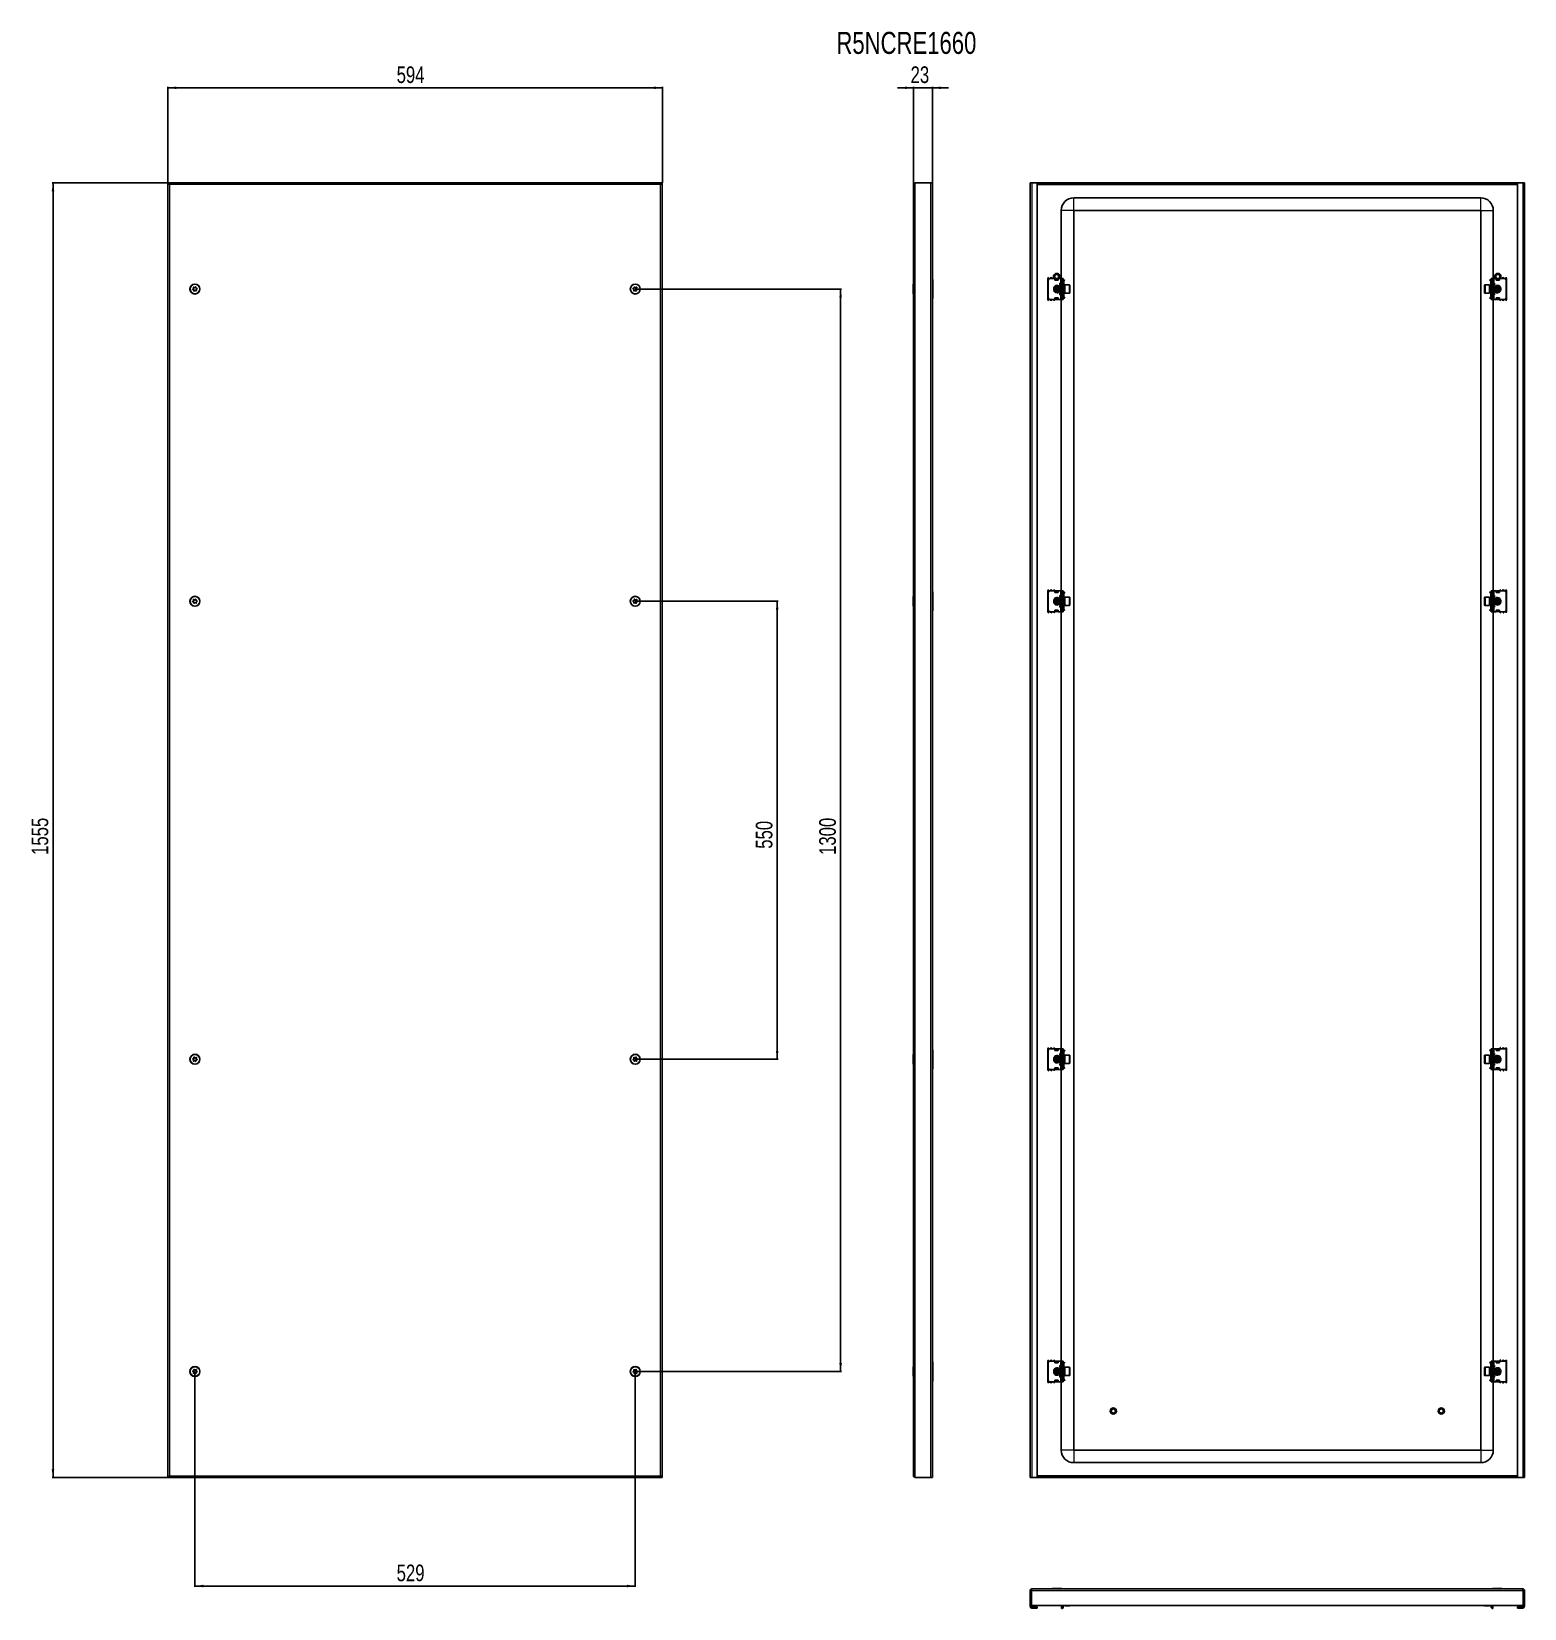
# Model space of a CAD drawing. Header units: millimetres. Extents: x -191 to 1603, y -702 to 1192.
import ezdxf

# ---------------------------------------------------------------- set-up
doc = ezdxf.new("R2010")
doc.units = ezdxf.units.MM
doc.layers.add('FORMAT', color=7, linetype='Continuous')
doc.styles.add('SLDTEXTSTYLE0', font='TXT', dxfattribs={"width": 0.75})
doc.dimstyles.new('SLDDIMSTYLE0', dxfattribs={"dimtxt": 20, "dimasz": 10, "dimexe": 0, "dimexo": 0.0625, "dimgap": 5, "dimtad": 2, "dimdec": 1, "dimrnd": 1e-09, "dimzin": 12, "dimdsep": 46, "dimtxsty": 'SLDTEXTSTYLE0', "dimsah": 1, "dimcen": 0.09, "dimadec": 0, "dimazin": 3, "dimtfac": 1, "dimtmove": 0, "dimatfit": 0, "dimfxl": 0, "dimfrac": 2, "dimtolj": 1, "dimtzin": 12, "dimarcsym": 0})
doc.dimstyles.new('SLDDIMSTYLE1', dxfattribs={"dimtxt": 20, "dimasz": 10, "dimexe": 0, "dimexo": 0.0625, "dimgap": 5, "dimtad": 2, "dimdec": 1, "dimrnd": 1e-09, "dimzin": 12, "dimdsep": 46, "dimtxsty": 'SLDTEXTSTYLE0', "dimsah": 1, "dimcen": 0.09, "dimadec": 0, "dimazin": 3, "dimtfac": 1, "dimtofl": 0, "dimtmove": 0, "dimatfit": 3, "dimfxl": 0, "dimfrac": 2, "dimtolj": 1, "dimtzin": 12, "dimarcsym": 0})

msp = doc.modelspace()

# ---------------------------------------------------------------- texts
at = {"layer": 'FORMAT', "insert": (776.08, 1191.54), "char_height": 26.458, "attachment_point": 1, "style": 'SLDTEXTSTYLE0'}
msp.add_mtext('R5NCRE1660', dxfattribs=at)

# ---------------------------------------------------------------- blocks, each defined once
blk = doc.blocks.new('_D')
at = {"layer": 'FORMAT'}
for p, q in [((868.5, 1124.4), (849.3, 1124.4)), ((868.5, 1008.1), (868.5, 1125.4)), ((868.5, 1124.4), (891.5, 1124.4)), ((891.5, 1010.2), (891.5, 1125.4)), ((891.5, 1124.4), (910.7, 1124.4))]:
    blk.add_line(p, q, dxfattribs=at)
for points in [[(868.5, 1124.4), (858.5, 1125.9), (858.5, 1122.8)], [(891.5, 1124.4), (901.5, 1122.8), (901.5, 1125.9)]]:
    blk.add_solid(points, dxfattribs=at)
at = {"layer": 'FORMAT', "insert": (865.2, 1150.1), "char_height": 20, "attachment_point": 1, "style": 'SLDTEXTSTYLE0'}
blk.add_mtext('23', dxfattribs=at)
blk = doc.blocks.new('_D_1')
at = {"layer": 'FORMAT'}
for p, q in [((-27, 1010.2), (-166, 1010.2)), ((-165, 1010.2), (-165, -544.8)), ((-27, -544.8), (-166, -544.8))]:
    blk.add_line(p, q, dxfattribs=at)
for points in [[(-165, 1010.2), (-166.6, 1000.2), (-163.5, 1000.2)], [(-165, -544.8), (-163.5, -534.8), (-166.6, -534.8)]]:
    blk.add_solid(points, dxfattribs=at)
at = {"layer": 'FORMAT', "insert": (-190.8, 203.1), "char_height": 20, "attachment_point": 1, "rotation": 90, "style": 'SLDTEXTSTYLE0'}
blk.add_mtext('1555', dxfattribs=at)
blk = doc.blocks.new('_D_2')
at = {"layer": 'FORMAT'}
for p, q in [((-27, 1010.2), (-27, 1125.4)), ((-27, 1124.4), (567, 1124.4)), ((567, 1010.2), (567, 1125.4))]:
    blk.add_line(p, q, dxfattribs=at)
for points in [[(-27, 1124.4), (-17, 1122.8), (-17, 1125.9)], [(567, 1124.4), (557, 1125.9), (557, 1122.8)]]:
    blk.add_solid(points, dxfattribs=at)
at = {"layer": 'FORMAT', "insert": (247.8, 1150.1), "char_height": 20, "attachment_point": 1, "style": 'SLDTEXTSTYLE0'}
blk.add_mtext('594', dxfattribs=at)
blk = doc.blocks.new('_D_3')
at = {"layer": 'FORMAT'}
for p, q in [((534.5, 882.7), (782.1, 882.7)), ((781.1, 882.7), (781.1, -417.3)), ((534.5, -417.3), (782.1, -417.3))]:
    blk.add_line(p, q, dxfattribs=at)
for points in [[(781.1, 882.7), (779.6, 872.7), (782.7, 872.7)], [(781.1, -417.3), (782.7, -407.3), (779.6, -407.3)]]:
    blk.add_solid(points, dxfattribs=at)
at = {"layer": 'FORMAT', "insert": (755.4, 203.1), "char_height": 20, "attachment_point": 1, "rotation": 90, "style": 'SLDTEXTSTYLE0'}
blk.add_mtext('1300', dxfattribs=at)
blk = doc.blocks.new('_D_4')
at = {"layer": 'FORMAT'}
for p, q in [((5.5, -417.3), (5.5, -676)), ((534.5, -417.3), (534.5, -676)), ((5.5, -675), (534.5, -675))]:
    blk.add_line(p, q, dxfattribs=at)
for points in [[(5.5, -675), (15.5, -676.5), (15.5, -673.4)], [(534.5, -675), (524.5, -673.4), (524.5, -676.5)]]:
    blk.add_solid(points, dxfattribs=at)
at = {"layer": 'FORMAT', "insert": (247.8, -649.2), "char_height": 20, "attachment_point": 1, "style": 'SLDTEXTSTYLE0'}
blk.add_mtext('529', dxfattribs=at)
blk = doc.blocks.new('_D_5')
at = {"layer": 'FORMAT'}
for p, q in [((534.5, 507.7), (706, 507.7)), ((705, 507.7), (705, -42.3)), ((534.5, -42.3), (706, -42.3))]:
    blk.add_line(p, q, dxfattribs=at)
for points in [[(705, 507.7), (703.4, 497.7), (706.5, 497.7)], [(705, -42.3), (706.5, -32.3), (703.4, -32.3)]]:
    blk.add_solid(points, dxfattribs=at)
at = {"layer": 'FORMAT', "insert": (679.2, 210.5), "char_height": 20, "attachment_point": 1, "rotation": 90, "style": 'SLDTEXTSTYLE0'}
blk.add_mtext('550', dxfattribs=at)

# ---------------------------------------------------------------- dimensions: what is measured, and where the dimension line sits
at = {"layer": 'FORMAT'}
for base, p1, p2, dimstyle, picture, middle in [((566.96, 1124.37), (-27.04, 1010.2), (566.96, 1010.2), 'SLDDIMSTYLE1', '_D_2', (269.96, 1124.37)), ((891.5, 1124.37), (868.5, 1008.1), (891.5, 1010.2), 'SLDDIMSTYLE0', '_D', (880, 1124.37)), ((534.46, -674.97), (5.46, -417.3), (534.46, -417.3), 'SLDDIMSTYLE1', '_D_4', (269.96, -674.97))]:
    dim = msp.add_linear_dim(base=base, p1=p1, p2=p2, dimstyle=dimstyle, dxfattribs=at)
    dim.commit()
    dim.dimension.update_dxf_attribs({"geometry": picture, "text_midpoint": middle, "dimtype": 160})
for base, p1, p2, picture, middle in [((-165.04, -544.8), (-27.04, 1010.2), (-27.04, -544.8), '_D_1', (-165.04, 232.7)), ((781.14, -417.3), (534.46, 882.7), (534.46, -417.3), '_D_3', (781.14, 232.7)), ((704.96, -42.3), (534.46, 507.7), (534.46, -42.3), '_D_5', (704.96, 232.7))]:
    dim = msp.add_linear_dim(base=base, p1=p1, p2=p2, angle=90, dimstyle='SLDDIMSTYLE1', dxfattribs=at)
    dim.commit()
    dim.dimension.update_dxf_attribs({"geometry": picture, "text_midpoint": middle, "dimtype": 160})

# ---------------------------------------------------------------- linework, layer by layer
at = {"color": 7, "linetype": 'Continuous', "lineweight": 25}
for p, q in [((-27.04, 1010.2), (-27.04, -544.8)), ((-27.04, 1010.2), (-25.54, 1010.2)), ((-25.34, 1010.2), (-25.54, 1010.2)), ((-25.34, 1009.09), (-25.34, 1010.2)), ((565.26, 1010.2), (-25.34, 1010.2)), ((565.26, 1009.08), (565.26, 1010.2)), ((565.46, 1010.2), (565.26, 1010.2)), ((565.46, 1010.2), (566.96, 1010.2)), ((566.96, -544.8), (566.96, 1010.2)), ((868.5, -542.7), (868.5, 1008.1)), ((870.6, 1010.2), (889.4, 1010.2)), ((889.4, 1010.2), (891.5, 1010.2)), ((891.5, 1010.2), (891.5, -544.8)), ((1008.66, 1010.2), (1010.76, 1010.2)), ((1008.66, -544.8), (1008.66, 1010.2)), ((1010.76, 1010.2), (1017.16, 1010.2)), ((1017.16, 1010.2), (1017.16, -544.8)), ((1017.16, 1010.2), (1594.16, 1010.2)), ((1017.16, 1008.7), (1594.16, 1008.7)), ((1594.16, -544.8), (1594.16, 1010.2)), ((1594.16, 1010.2), (1600.56, 1010.2)), ((1600.56, 1010.2), (1602.66, 1010.2)), ((1602.66, 1010.2), (1602.66, -544.8)), ((1550.16, 992.2), (1061.16, 992.2)), ((1046.16, 977.2), (1046.16, 895.2)), ((1061.16, 977.2), (1061.16, -511.8)), ((1550.16, 977.2), (1061.16, 977.2)), ((1550.16, -511.8), (1550.16, 977.2)), ((1565.16, 895.2), (1565.16, 977.2)), ((892, 893.2), (892, 872.2)), ((1030.16, 895.45), (1030.16, 869.95)), ((1030.66, 893.2), (1030.66, 872.2)), ((1038.66, 895.2), (1032.66, 895.2)), ((1038.66, 895.2), (1038.66, 893.2)), ((1038.86, 894.41), (1038.66, 894.53)), ((1038.66, 893.2), (1042.66, 893.2)), ((1038.86, 893.2), (1038.86, 894.41)), ((1038.91, 894.82), (1039.24, 895.06)), ((1039.41, 894.82), (1038.91, 894.47)), ((1038.91, 894.47), (1038.91, 894.82)), ((1038.91, 893.55), (1038.91, 894.47)), ((1038.91, 893.2), (1038.91, 893.55)), ((1039.41, 894.97), (1039.41, 894.82)), ((1039.41, 894.82), (1039.81, 894.82)), ((1041.5, 894.82), (1041.91, 894.82)), ((1041.91, 894.82), (1041.91, 894.97)), ((1042.41, 894.47), (1041.91, 894.82)), ((1042.08, 895.06), (1042.41, 894.82)), ((1042.41, 894.82), (1042.41, 894.47)), ((1042.66, 894.53), (1042.41, 894.38)), ((1042.41, 894.47), (1042.41, 893.55)), ((1042.41, 893.55), (1042.41, 893.2)), ((1042.66, 893.2), (1042.66, 895.2)), ((1045.16, 895.2), (1042.66, 895.2)), ((1046.66, 895.2), (1045.16, 895.2)), ((1046.66, 895.2), (1048.66, 895.2)), ((1046.66, 893.2), (1046.66, 895.2)), ((1046.66, 893.2), (1046.66, 872.2)), ((1047.66, 872.2), (1047.66, 893.2)), ((1048.66, 895.2), (1048.66, 894.93)), ((1048.66, 894.93), (1048.66, 870.47)), ((1048.66, 894.11), (1048.87, 893.91)), ((1049.16, 891.45), (1048.66, 891.45)), ((1049.16, 893.2), (1049.16, 892.74)), ((1049.16, 887.95), (1049.16, 891.45)), ((1049.24, 892.86), (1050.22, 893.84)), ((1049.6, 892.51), (1049.24, 892.86)), ((1049.6, 892.51), (1050.57, 893.49)), ((1050.22, 893.84), (1050.57, 893.49)), ((1561.1, 893.84), (1560.74, 893.49)), ((1561.72, 892.51), (1560.74, 893.49)), ((1562.07, 892.86), (1561.1, 893.84)), ((1561.72, 892.51), (1562.07, 892.86)), ((1562.16, 893.2), (1562.16, 892.81)), ((1562.16, 891.45), (1562.66, 891.45)), ((1562.16, 891.45), (1562.16, 887.95)), ((1562.45, 893.91), (1562.66, 894.11)), ((1562.66, 895.2), (1564.66, 895.2)), ((1562.66, 894.93), (1562.66, 895.2)), ((1562.66, 870.47), (1562.66, 894.93)), ((1563.66, 893.2), (1563.66, 872.2)), ((1564.66, 895.2), (1564.66, 893.2)), ((1564.66, 895.2), (1566.16, 895.2)), ((1564.66, 872.2), (1564.66, 893.2)), ((1566.16, 895.2), (1568.66, 895.2)), ((1568.66, 895.2), (1568.66, 893.2)), ((1568.91, 894.38), (1568.66, 894.53)), ((1568.66, 893.2), (1572.66, 893.2)), ((1568.91, 894.82), (1569.24, 895.06)), ((1569.41, 894.82), (1568.91, 894.47)), ((1568.91, 894.47), (1568.91, 894.82)), ((1568.91, 893.55), (1568.91, 894.47)), ((1568.91, 893.2), (1568.91, 893.55)), ((1569.41, 894.97), (1569.41, 894.82)), ((1569.41, 894.82), (1569.81, 894.82)), ((1571.5, 894.82), (1571.91, 894.82)), ((1571.91, 894.82), (1571.91, 894.97)), ((1572.41, 894.47), (1571.91, 894.82)), ((1572.08, 895.06), (1572.41, 894.82)), ((1572.41, 894.82), (1572.41, 894.47)), ((1572.41, 894.47), (1572.41, 893.55)), ((1572.41, 893.55), (1572.41, 893.2)), ((1572.66, 894.53), (1572.46, 894.41)), ((1572.46, 894.41), (1572.46, 893.2)), ((1572.66, 893.2), (1572.66, 895.2)), ((1572.66, 895.2), (1578.66, 895.2)), ((1580.66, 872.2), (1580.66, 893.2)), ((1581.16, 869.95), (1581.16, 895.45)), ((868.5, 888.49), (868.2, 888.49)), ((868.2, 876.92), (868.2, 888.49)), ((868.2, 876.92), (868.5, 876.92)), ((1042.66, 872.2), (1038.66, 872.2)), ((1038.66, 872.2), (1038.66, 870.2)), ((1038.86, 870.32), (1038.86, 872.2)), ((1038.91, 871.85), (1038.91, 872.2)), ((1038.91, 870.93), (1038.91, 871.85)), ((1040.14, 880.14), (1040.97, 879.95)), ((1041.21, 885.7), (1040.66, 885.15)), ((1040.66, 885.15), (1040.66, 880.25)), ((1040.66, 880.25), (1041.21, 879.7)), ((1041.27, 885.7), (1041.21, 885.7)), ((1041.21, 885.7), (1041.21, 879.7)), ((1041.21, 879.7), (1041.27, 879.7)), ((1041.66, 885.15), (1041.27, 885.7)), ((1041.27, 885.7), (1041.27, 881.55)), ((1041.27, 881.55), (1041.27, 879.7)), ((1041.27, 879.7), (1041.66, 880.25)), ((1041.45, 879.96), (1041.82, 880.02)), ((1042.05, 885.7), (1041.66, 885.15)), ((1041.66, 885.15), (1041.66, 881.77)), ((1041.66, 881.77), (1041.66, 880.25)), ((1041.66, 880.25), (1042.05, 879.7)), ((1042.27, 885.7), (1042.05, 885.7)), ((1042.05, 885.7), (1042.05, 881.55)), ((1042.05, 881.55), (1042.05, 879.7)), ((1042.05, 879.7), (1042.27, 879.7)), ((1042.66, 885.15), (1042.27, 885.7)), ((1042.27, 885.7), (1042.27, 881.55)), ((1042.27, 881.55), (1042.27, 879.7)), ((1042.27, 879.7), (1042.66, 880.25)), ((1042.41, 872.2), (1042.41, 871.85)), ((1042.41, 871.85), (1042.41, 870.93)), ((1042.49, 885.39), (1042.73, 885.25)), ((1042.73, 880.15), (1042.49, 880.01)), ((1043.05, 885.7), (1042.66, 885.15)), ((1042.66, 885.15), (1042.66, 881.77)), ((1042.66, 881.77), (1042.66, 880.25)), ((1042.66, 880.25), (1043.05, 879.7)), ((1042.66, 870.2), (1042.66, 872.2)), ((1043.27, 885.7), (1043.05, 885.7)), ((1043.05, 885.7), (1043.05, 881.55)), ((1043.05, 881.55), (1043.05, 879.7)), ((1043.05, 879.7), (1043.27, 879.7)), ((1043.66, 885.15), (1043.27, 885.7)), ((1043.27, 885.7), (1043.27, 881.55)), ((1043.27, 881.55), (1043.27, 879.7)), ((1043.27, 879.7), (1043.66, 880.25)), ((1044.05, 885.7), (1043.66, 885.15)), ((1043.66, 885.15), (1043.66, 881.77)), ((1043.66, 881.77), (1043.66, 880.25)), ((1043.66, 880.25), (1044.05, 879.7)), ((1044.27, 885.7), (1044.05, 885.7)), ((1044.05, 885.7), (1044.05, 881.55)), ((1044.05, 881.55), (1044.05, 879.7)), ((1044.05, 879.7), (1044.27, 879.7)), ((1044.66, 885.15), (1044.27, 885.7)), ((1044.27, 885.7), (1044.27, 881.55)), ((1044.27, 881.55), (1044.27, 879.7)), ((1044.27, 879.7), (1044.66, 880.25)), ((1044.66, 889.7), (1044.66, 887.7)), ((1045.16, 889.7), (1044.66, 889.7)), ((1044.66, 887.95), (1045.66, 887.95)), ((1044.66, 887.7), (1046.33, 886.73)), ((1046.16, 886.7), (1044.66, 886.7)), ((1044.66, 886.7), (1044.66, 878.7)), ((1044.66, 878.7), (1046.16, 878.7)), ((1046.33, 878.67), (1044.66, 877.7)), ((1044.66, 877.7), (1044.66, 875.7)), ((1045.66, 877.45), (1044.66, 877.45)), ((1044.66, 875.7), (1045.16, 875.7)), ((1046.66, 889.7), (1045.16, 889.7)), ((1045.16, 875.7), (1046.66, 875.7)), ((1045.66, 887.95), (1046.16, 887.95)), ((1046.16, 877.45), (1045.66, 877.45)), ((1046.16, 887.95), (1046.16, 886.83)), ((1046.16, 878.57), (1046.16, 877.45)), ((1046.66, 870.2), (1046.66, 872.2)), ((1049.16, 887.95), (1048.66, 887.95)), ((1049.05, 885.7), (1048.66, 885.15)), ((1048.66, 880.25), (1049.05, 879.7)), ((1048.66, 877.45), (1049.16, 877.45)), ((1049.16, 873.95), (1048.66, 873.95)), ((1048.87, 871.49), (1048.66, 871.29)), ((1049.27, 885.7), (1049.05, 885.7)), ((1049.05, 885.7), (1049.05, 881.55)), ((1049.05, 881.55), (1049.05, 879.7)), ((1049.05, 879.7), (1049.27, 879.7)), ((1049.16, 885.7), (1049.16, 887.95)), ((1049.16, 877.45), (1049.16, 879.7)), ((1049.16, 873.95), (1049.16, 877.45)), ((1049.16, 872.2), (1049.16, 872.59)), ((1049.6, 872.89), (1049.24, 872.54)), ((1049.24, 872.54), (1050.22, 871.56)), ((1049.66, 885.15), (1049.27, 885.7)), ((1049.27, 885.7), (1049.27, 881.55)), ((1049.27, 881.55), (1049.27, 879.7)), ((1049.27, 879.7), (1049.66, 880.25)), ((1049.6, 872.89), (1050.57, 871.91)), ((1050.05, 885.7), (1049.66, 885.15)), ((1049.66, 885.15), (1049.66, 881.77)), ((1049.66, 881.77), (1049.66, 880.25)), ((1049.66, 880.25), (1050.05, 879.7)), ((1050.41, 885.7), (1050.05, 885.7)), ((1050.05, 885.7), (1050.05, 881.55)), ((1050.05, 881.55), (1050.05, 879.7)), ((1050.05, 879.7), (1050.41, 879.7)), ((1050.22, 871.56), (1050.57, 871.91)), ((1056.06, 887.7), (1050.66, 887.7)), ((1050.66, 887.7), (1050.66, 877.7)), ((1050.66, 877.7), (1056.06, 877.7)), ((1056.66, 887.1), (1056.66, 878.3)), ((1554.66, 886.77), (1554.66, 887.1)), ((1554.66, 878.3), (1554.66, 886.77)), ((1560.66, 887.7), (1555.26, 887.7)), ((1555.26, 877.7), (1560.66, 877.7)), ((1560.66, 887.32), (1560.66, 887.7)), ((1560.66, 877.7), (1560.66, 887.32)), ((1561.72, 872.89), (1560.74, 871.91)), ((1561.1, 871.56), (1560.74, 871.91)), ((1561.27, 885.7), (1560.91, 885.7)), ((1560.91, 879.7), (1561.27, 879.7)), ((1562.07, 872.54), (1561.1, 871.56)), ((1561.66, 885.15), (1561.27, 885.7)), ((1561.27, 881.55), (1561.27, 885.7)), ((1561.27, 879.7), (1561.27, 881.55)), ((1561.27, 879.7), (1561.66, 880.25)), ((1562.05, 885.7), (1561.66, 885.15)), ((1561.66, 881.77), (1561.66, 885.15)), ((1561.66, 880.25), (1561.66, 881.77)), ((1561.66, 880.25), (1562.05, 879.7)), ((1561.72, 872.89), (1562.07, 872.54)), ((1562.27, 885.7), (1562.05, 885.7)), ((1562.05, 881.55), (1562.05, 885.7)), ((1562.05, 879.7), (1562.05, 881.55)), ((1562.05, 879.7), (1562.27, 879.7)), ((1562.66, 887.95), (1562.16, 887.95)), ((1562.16, 887.95), (1562.16, 885.7)), ((1562.16, 879.7), (1562.16, 877.45)), ((1562.16, 877.45), (1562.66, 877.45)), ((1562.16, 877.45), (1562.16, 873.95)), ((1562.16, 873.95), (1562.66, 873.95)), ((1562.16, 872.2), (1562.16, 872.66)), ((1562.66, 885.15), (1562.27, 885.7)), ((1562.27, 881.55), (1562.27, 885.7)), ((1562.27, 879.7), (1562.27, 881.55)), ((1562.27, 879.7), (1562.66, 880.25)), ((1562.66, 871.29), (1562.45, 871.49)), ((1566.16, 889.7), (1564.66, 889.7)), ((1564.66, 875.7), (1566.16, 875.7)), ((1564.66, 872.2), (1564.66, 870.2)), ((1564.98, 886.73), (1566.66, 887.7)), ((1566.66, 877.7), (1564.98, 878.67)), ((1565.16, 886.83), (1565.16, 887.95)), ((1565.16, 887.95), (1565.66, 887.95)), ((1566.66, 886.7), (1565.16, 886.7)), ((1565.16, 878.7), (1566.66, 878.7)), ((1565.16, 877.45), (1565.16, 878.57)), ((1565.66, 877.45), (1565.16, 877.45)), ((1565.66, 887.95), (1566.66, 887.95)), ((1566.66, 877.45), (1565.66, 877.45)), ((1566.66, 889.7), (1566.16, 889.7)), ((1566.16, 875.7), (1566.66, 875.7)), ((1566.66, 887.7), (1566.66, 889.7)), ((1566.66, 878.7), (1566.66, 886.7)), ((1567.05, 885.7), (1566.66, 885.15)), ((1566.66, 880.25), (1567.05, 879.7)), ((1566.66, 875.7), (1566.66, 877.7)), ((1567.27, 885.7), (1567.05, 885.7)), ((1567.05, 881.55), (1567.05, 885.7)), ((1567.05, 879.7), (1567.05, 881.55)), ((1567.05, 879.7), (1567.27, 879.7)), ((1567.66, 885.15), (1567.27, 885.7)), ((1567.27, 881.55), (1567.27, 885.7)), ((1567.27, 879.7), (1567.27, 881.55)), ((1567.27, 879.7), (1567.66, 880.25)), ((1568.05, 885.7), (1567.66, 885.15)), ((1567.66, 881.77), (1567.66, 885.15)), ((1567.66, 880.25), (1567.66, 881.77)), ((1567.66, 880.25), (1568.05, 879.7)), ((1568.27, 885.7), (1568.05, 885.7)), ((1568.05, 881.55), (1568.05, 885.7)), ((1568.05, 879.7), (1568.05, 881.55)), ((1568.05, 879.7), (1568.27, 879.7)), ((1568.66, 885.15), (1568.27, 885.7)), ((1568.27, 881.55), (1568.27, 885.7)), ((1568.27, 879.7), (1568.27, 881.55)), ((1568.27, 879.7), (1568.66, 880.25)), ((1568.58, 885.25), (1568.83, 885.39)), ((1568.83, 880.01), (1568.58, 880.15)), ((1569.05, 885.7), (1568.66, 885.15)), ((1568.66, 881.77), (1568.66, 885.15)), ((1568.66, 880.25), (1568.66, 881.77)), ((1568.66, 880.25), (1569.05, 879.7)), ((1572.66, 872.2), (1568.66, 872.2)), ((1568.66, 872.2), (1568.66, 870.2)), ((1568.91, 871.85), (1568.91, 872.2)), ((1568.91, 870.93), (1568.91, 871.85)), ((1569.27, 885.7), (1569.05, 885.7)), ((1569.05, 881.55), (1569.05, 885.7)), ((1569.05, 879.7), (1569.05, 881.55)), ((1569.05, 879.7), (1569.27, 879.7)), ((1569.66, 885.15), (1569.27, 885.7)), ((1569.27, 881.55), (1569.27, 885.7)), ((1569.27, 879.7), (1569.27, 881.55)), ((1569.27, 879.7), (1569.66, 880.25)), ((1569.5, 880.02), (1569.87, 879.96)), ((1570.05, 885.7), (1569.66, 885.15)), ((1569.66, 881.77), (1569.66, 885.15)), ((1569.66, 880.25), (1569.66, 881.77)), ((1569.66, 880.25), (1570.05, 879.7)), ((1570.1, 885.7), (1570.05, 885.7)), ((1570.05, 881.55), (1570.05, 885.7)), ((1570.05, 879.7), (1570.05, 881.55)), ((1570.05, 879.7), (1570.1, 879.7)), ((1570.66, 885.15), (1570.1, 885.7)), ((1570.1, 885.47), (1570.1, 885.7)), ((1570.1, 879.7), (1570.1, 885.47)), ((1570.1, 879.7), (1570.66, 880.25)), ((1570.35, 879.95), (1571.18, 880.14)), ((1570.66, 884.96), (1570.66, 885.15)), ((1570.66, 880.25), (1570.66, 884.96)), ((1572.41, 872.2), (1572.41, 871.85)), ((1572.41, 871.85), (1572.41, 870.93)), ((1572.46, 872.2), (1572.46, 870.32)), ((1572.66, 870.2), (1572.66, 872.2)), ((1038.66, 870.2), (1032.66, 870.2)), ((1038.16, 870.2), (1038.16, 869.95)), ((1038.66, 870.32), (1038.86, 870.32)), ((1038.91, 870.93), (1039.41, 870.58)), ((1038.91, 870.58), (1038.91, 870.93)), ((1039.41, 870.23), (1038.91, 870.58)), ((1041.91, 870.58), (1039.41, 870.58)), ((1039.41, 870.58), (1039.41, 870.23)), ((1041.91, 870.23), (1039.41, 870.23)), ((1041.91, 870.58), (1042.41, 870.93)), ((1041.91, 870.23), (1041.91, 870.58)), ((1042.41, 870.58), (1041.91, 870.23)), ((1042.41, 870.93), (1042.41, 870.58)), ((1045.16, 870.2), (1042.66, 870.2)), ((1046.66, 870.2), (1045.16, 870.2)), ((1046.16, 870.2), (1046.16, 520.2)), ((1048.66, 870.2), (1046.66, 870.2)), ((1048.66, 870.47), (1048.66, 870.2)), ((1562.66, 870.2), (1562.66, 870.47)), ((1564.66, 870.2), (1562.66, 870.2)), ((1564.66, 870.2), (1566.16, 870.2)), ((1565.16, 520.2), (1565.16, 870.2)), ((1566.16, 870.2), (1568.66, 870.2)), ((1568.91, 870.58), (1568.91, 870.93)), ((1568.91, 870.93), (1569.41, 870.58)), ((1569.41, 870.23), (1568.91, 870.58)), ((1569.41, 870.58), (1569.41, 870.23)), ((1571.91, 870.58), (1569.41, 870.58)), ((1571.91, 870.23), (1569.41, 870.23)), ((1571.91, 870.58), (1572.41, 870.93)), ((1571.91, 870.23), (1571.91, 870.58)), ((1572.41, 870.58), (1571.91, 870.23)), ((1572.41, 870.93), (1572.41, 870.58)), ((1572.46, 870.32), (1572.66, 870.32)), ((1572.66, 870.2), (1578.66, 870.2)), ((1573.16, 869.95), (1573.16, 870.2)), ((868.5, 513.49), (868.2, 513.49)), ((868.2, 501.92), (868.2, 513.49)), ((892, 518.2), (892, 497.2)), ((1030.16, 520.45), (1030.16, 494.95)), ((1030.66, 518.2), (1030.66, 497.2)), ((1038.66, 520.2), (1032.66, 520.2)), ((1038.16, 520.45), (1038.16, 520.2)), ((1038.66, 520.2), (1038.66, 518.2)), ((1038.86, 520.08), (1038.66, 520.08)), ((1038.66, 518.2), (1042.66, 518.2)), ((1038.86, 518.2), (1038.86, 520.08)), ((1038.91, 519.82), (1039.41, 520.18)), ((1039.41, 519.82), (1038.91, 519.47)), ((1038.91, 519.47), (1038.91, 519.82)), ((1038.91, 518.55), (1038.91, 519.47)), ((1038.91, 518.2), (1038.91, 518.55)), ((1039.41, 520.18), (1039.41, 519.82)), ((1039.41, 520.18), (1041.91, 520.18)), ((1039.41, 519.82), (1041.91, 519.82)), ((1041.91, 519.82), (1041.91, 520.18)), ((1041.91, 520.18), (1042.41, 519.82)), ((1042.41, 519.47), (1041.91, 519.82)), ((1042.41, 519.82), (1042.41, 519.47)), ((1042.41, 519.47), (1042.41, 518.55)), ((1042.41, 518.55), (1042.41, 518.2)), ((1045.16, 520.2), (1042.66, 520.2)), ((1042.66, 518.2), (1042.66, 520.2)), ((1044.66, 514.7), (1044.66, 512.7)), ((1045.16, 514.7), (1044.66, 514.7)), ((1044.66, 512.95), (1045.66, 512.95)), ((1044.66, 512.7), (1046.33, 511.73)), ((1046.16, 511.7), (1044.66, 511.7)), ((1044.66, 511.7), (1044.66, 503.7)), ((1046.66, 520.2), (1045.16, 520.2)), ((1046.66, 514.7), (1045.16, 514.7)), ((1045.66, 512.95), (1046.16, 512.95)), ((1046.16, 512.95), (1046.16, 511.83)), ((1046.66, 518.2), (1046.66, 520.2)), ((1046.66, 520.2), (1048.66, 520.2)), ((1046.66, 518.2), (1046.66, 497.2)), ((1047.66, 497.2), (1047.66, 518.2)), ((1048.66, 520.2), (1048.66, 519.93)), ((1048.66, 519.93), (1048.66, 495.47)), ((1048.66, 519.11), (1048.87, 518.91)), ((1049.16, 516.45), (1048.66, 516.45)), ((1049.16, 512.95), (1048.66, 512.95)), ((1049.16, 518.2), (1049.16, 517.74)), ((1049.16, 512.95), (1049.16, 516.45)), ((1049.16, 510.7), (1049.16, 512.95)), ((1049.24, 517.86), (1050.22, 518.84)), ((1049.6, 517.51), (1049.24, 517.86)), ((1049.6, 517.51), (1050.57, 518.49)), ((1050.22, 518.84), (1050.57, 518.49)), ((1056.06, 512.7), (1050.66, 512.7)), ((1050.66, 512.7), (1050.66, 502.7)), ((1056.66, 512.1), (1056.66, 503.3)), ((1554.66, 511.77), (1554.66, 512.1)), ((1554.66, 503.3), (1554.66, 511.77)), ((1560.66, 512.7), (1555.26, 512.7)), ((1560.66, 512.32), (1560.66, 512.7)), ((1560.66, 502.7), (1560.66, 512.32)), ((1561.1, 518.84), (1560.74, 518.49)), ((1561.72, 517.51), (1560.74, 518.49)), ((1562.07, 517.86), (1561.1, 518.84)), ((1561.72, 517.51), (1562.07, 517.86)), ((1562.16, 518.2), (1562.16, 517.81)), ((1562.16, 516.45), (1562.66, 516.45)), ((1562.16, 516.45), (1562.16, 512.95)), ((1562.66, 512.95), (1562.16, 512.95)), ((1562.16, 512.95), (1562.16, 510.7)), ((1562.45, 518.91), (1562.66, 519.11)), ((1562.66, 520.2), (1564.66, 520.2)), ((1562.66, 519.93), (1562.66, 520.2)), ((1562.66, 495.47), (1562.66, 519.93)), ((1563.66, 518.2), (1563.66, 497.2)), ((1564.66, 520.2), (1564.66, 518.2)), ((1564.66, 520.2), (1566.16, 520.2)), ((1564.66, 497.2), (1564.66, 518.2)), ((1566.16, 514.7), (1564.66, 514.7)), ((1564.98, 511.73), (1566.66, 512.7)), ((1565.16, 511.83), (1565.16, 512.95)), ((1565.16, 512.95), (1565.66, 512.95)), ((1566.66, 511.7), (1565.16, 511.7)), ((1565.66, 512.95), (1566.66, 512.95)), ((1566.16, 520.2), (1568.66, 520.2)), ((1566.66, 514.7), (1566.16, 514.7)), ((1566.66, 512.7), (1566.66, 514.7)), ((1566.66, 503.7), (1566.66, 511.7)), ((1568.66, 520.2), (1568.66, 518.2)), ((1568.66, 518.2), (1572.66, 518.2)), ((1568.91, 519.82), (1569.41, 520.18)), ((1569.41, 519.82), (1568.91, 519.47)), ((1568.91, 519.47), (1568.91, 519.82)), ((1568.91, 518.55), (1568.91, 519.47)), ((1568.91, 518.2), (1568.91, 518.55)), ((1569.41, 520.18), (1569.41, 519.82)), ((1569.41, 520.18), (1571.91, 520.18)), ((1569.41, 519.82), (1571.91, 519.82)), ((1571.91, 519.82), (1571.91, 520.18)), ((1571.91, 520.18), (1572.41, 519.82)), ((1572.41, 519.47), (1571.91, 519.82)), ((1572.41, 519.82), (1572.41, 519.47)), ((1572.41, 519.47), (1572.41, 518.55)), ((1572.41, 518.55), (1572.41, 518.2)), ((1572.46, 520.08), (1572.46, 518.2)), ((1572.66, 520.08), (1572.46, 520.08)), ((1572.66, 518.2), (1572.66, 520.2)), ((1572.66, 520.2), (1578.66, 520.2)), ((1573.16, 520.2), (1573.16, 520.45)), ((1580.66, 497.2), (1580.66, 518.2)), ((1581.16, 494.95), (1581.16, 520.45)), ((868.2, 501.92), (868.5, 501.92)), ((1038.66, 495.2), (1032.66, 495.2)), ((1038.16, 495.2), (1038.16, 494.95)), ((1038.66, 497.2), (1038.66, 495.2)), ((1042.66, 497.2), (1038.66, 497.2)), ((1038.66, 495.32), (1038.86, 495.32)), ((1038.86, 495.32), (1038.86, 497.2)), ((1038.91, 496.85), (1038.91, 497.2)), ((1038.91, 495.93), (1038.91, 496.85)), ((1038.91, 495.93), (1039.41, 495.58)), ((1038.91, 495.58), (1038.91, 495.93)), ((1039.41, 495.23), (1038.91, 495.58)), ((1041.91, 495.58), (1039.41, 495.58)), ((1039.41, 495.58), (1039.41, 495.23)), ((1041.91, 495.23), (1039.41, 495.23)), ((1040.14, 505.14), (1040.97, 504.95)), ((1041.21, 510.7), (1040.66, 510.15)), ((1040.66, 510.15), (1040.66, 505.25)), ((1040.66, 505.25), (1041.21, 504.7)), ((1041.27, 510.7), (1041.21, 510.7)), ((1041.21, 510.7), (1041.21, 504.7)), ((1041.21, 504.7), (1041.27, 504.7)), ((1041.66, 510.15), (1041.27, 510.7)), ((1041.27, 510.7), (1041.27, 506.55)), ((1041.27, 506.55), (1041.27, 504.7)), ((1041.27, 504.7), (1041.66, 505.25)), ((1041.45, 504.96), (1041.82, 505.02)), ((1042.05, 510.7), (1041.66, 510.15)), ((1041.66, 510.15), (1041.66, 506.77)), ((1041.66, 506.77), (1041.66, 505.25)), ((1041.66, 505.25), (1042.05, 504.7)), ((1041.91, 495.58), (1042.41, 495.93)), ((1041.91, 495.23), (1041.91, 495.58)), ((1042.41, 495.58), (1041.91, 495.23)), ((1042.27, 510.7), (1042.05, 510.7)), ((1042.05, 510.7), (1042.05, 506.55)), ((1042.05, 506.55), (1042.05, 504.7)), ((1042.05, 504.7), (1042.27, 504.7)), ((1042.66, 510.15), (1042.27, 510.7)), ((1042.27, 510.7), (1042.27, 506.55)), ((1042.27, 506.55), (1042.27, 504.7)), ((1042.27, 504.7), (1042.66, 505.25)), ((1042.41, 497.2), (1042.41, 496.85)), ((1042.41, 496.85), (1042.41, 495.93)), ((1042.41, 495.93), (1042.41, 495.58)), ((1042.49, 510.39), (1042.73, 510.25)), ((1042.73, 505.15), (1042.49, 505.01)), ((1043.05, 510.7), (1042.66, 510.15)), ((1042.66, 510.15), (1042.66, 506.77)), ((1042.66, 506.77), (1042.66, 505.25)), ((1042.66, 505.25), (1043.05, 504.7)), ((1042.66, 495.2), (1042.66, 497.2)), ((1045.16, 495.2), (1042.66, 495.2)), ((1043.27, 510.7), (1043.05, 510.7)), ((1043.05, 510.7), (1043.05, 506.55)), ((1043.05, 506.55), (1043.05, 504.7)), ((1043.05, 504.7), (1043.27, 504.7)), ((1043.66, 510.15), (1043.27, 510.7)), ((1043.27, 510.7), (1043.27, 506.55)), ((1043.27, 506.55), (1043.27, 504.7)), ((1043.27, 504.7), (1043.66, 505.25)), ((1044.05, 510.7), (1043.66, 510.15)), ((1043.66, 510.15), (1043.66, 506.77)), ((1043.66, 506.77), (1043.66, 505.25)), ((1043.66, 505.25), (1044.05, 504.7)), ((1044.27, 510.7), (1044.05, 510.7)), ((1044.05, 510.7), (1044.05, 506.55)), ((1044.05, 506.55), (1044.05, 504.7)), ((1044.05, 504.7), (1044.27, 504.7)), ((1044.66, 510.15), (1044.27, 510.7)), ((1044.27, 510.7), (1044.27, 506.55)), ((1044.27, 506.55), (1044.27, 504.7)), ((1044.27, 504.7), (1044.66, 505.25)), ((1044.66, 503.7), (1046.16, 503.7)), ((1046.33, 503.67), (1044.66, 502.7)), ((1044.66, 502.7), (1044.66, 500.7)), ((1045.66, 502.45), (1044.66, 502.45)), ((1044.66, 500.7), (1045.16, 500.7)), ((1045.16, 500.7), (1046.66, 500.7)), ((1046.66, 495.2), (1045.16, 495.2)), ((1046.16, 502.45), (1045.66, 502.45)), ((1046.16, 503.57), (1046.16, 502.45)), ((1046.16, 495.2), (1046.16, -29.8)), ((1046.66, 495.2), (1046.66, 497.2)), ((1048.66, 495.2), (1046.66, 495.2)), ((1049.05, 510.7), (1048.66, 510.15)), ((1048.66, 505.25), (1049.05, 504.7)), ((1048.66, 502.45), (1049.16, 502.45)), ((1049.16, 498.95), (1048.66, 498.95)), ((1048.87, 496.49), (1048.66, 496.29)), ((1048.66, 495.47), (1048.66, 495.2)), ((1049.27, 510.7), (1049.05, 510.7)), ((1049.05, 510.7), (1049.05, 506.55)), ((1049.05, 506.55), (1049.05, 504.7)), ((1049.05, 504.7), (1049.27, 504.7)), ((1049.16, 502.45), (1049.16, 504.7)), ((1049.16, 498.95), (1049.16, 502.45)), ((1049.16, 497.2), (1049.16, 497.59)), ((1049.6, 497.89), (1049.24, 497.54)), ((1049.24, 497.54), (1050.22, 496.56)), ((1049.66, 510.15), (1049.27, 510.7)), ((1049.27, 510.7), (1049.27, 506.55)), ((1049.27, 506.55), (1049.27, 504.7)), ((1049.27, 504.7), (1049.66, 505.25)), ((1049.6, 497.89), (1050.57, 496.91)), ((1050.05, 510.7), (1049.66, 510.15)), ((1049.66, 510.15), (1049.66, 506.77)), ((1049.66, 506.77), (1049.66, 505.25)), ((1049.66, 505.25), (1050.05, 504.7)), ((1050.41, 510.7), (1050.05, 510.7)), ((1050.05, 510.7), (1050.05, 506.55)), ((1050.05, 506.55), (1050.05, 504.7)), ((1050.05, 504.7), (1050.41, 504.7)), ((1050.22, 496.56), (1050.57, 496.91)), ((1050.66, 502.7), (1056.06, 502.7)), ((1555.26, 502.7), (1560.66, 502.7)), ((1561.72, 497.89), (1560.74, 496.91)), ((1561.1, 496.56), (1560.74, 496.91)), ((1561.27, 510.7), (1560.91, 510.7)), ((1560.91, 504.7), (1561.27, 504.7)), ((1562.07, 497.54), (1561.1, 496.56)), ((1561.66, 510.15), (1561.27, 510.7)), ((1561.27, 506.55), (1561.27, 510.7)), ((1561.27, 504.7), (1561.27, 506.55)), ((1561.27, 504.7), (1561.66, 505.25)), ((1562.05, 510.7), (1561.66, 510.15)), ((1561.66, 506.77), (1561.66, 510.15)), ((1561.66, 505.25), (1561.66, 506.77)), ((1561.66, 505.25), (1562.05, 504.7)), ((1561.72, 497.89), (1562.07, 497.54)), ((1562.27, 510.7), (1562.05, 510.7)), ((1562.05, 506.55), (1562.05, 510.7)), ((1562.05, 504.7), (1562.05, 506.55)), ((1562.05, 504.7), (1562.27, 504.7)), ((1562.16, 504.7), (1562.16, 502.45)), ((1562.16, 502.45), (1562.66, 502.45)), ((1562.16, 502.45), (1562.16, 498.95)), ((1562.16, 498.95), (1562.66, 498.95)), ((1562.16, 497.2), (1562.16, 497.66)), ((1562.66, 510.15), (1562.27, 510.7)), ((1562.27, 506.55), (1562.27, 510.7)), ((1562.27, 504.7), (1562.27, 506.55)), ((1562.27, 504.7), (1562.66, 505.25)), ((1562.66, 496.29), (1562.45, 496.49)), ((1562.66, 495.2), (1562.66, 495.47)), ((1564.66, 495.2), (1562.66, 495.2)), ((1564.66, 500.7), (1566.16, 500.7)), ((1564.66, 497.2), (1564.66, 495.2)), ((1564.66, 495.2), (1566.16, 495.2)), ((1566.66, 502.7), (1564.98, 503.67)), ((1565.16, 503.7), (1566.66, 503.7)), ((1565.16, 502.45), (1565.16, 503.57)), ((1565.66, 502.45), (1565.16, 502.45)), ((1565.16, -29.8), (1565.16, 495.2)), ((1566.66, 502.45), (1565.66, 502.45)), ((1566.16, 500.7), (1566.66, 500.7)), ((1566.16, 495.2), (1568.66, 495.2)), ((1567.05, 510.7), (1566.66, 510.15)), ((1566.66, 505.25), (1567.05, 504.7)), ((1566.66, 500.7), (1566.66, 502.7)), ((1567.27, 510.7), (1567.05, 510.7)), ((1567.05, 506.55), (1567.05, 510.7)), ((1567.05, 504.7), (1567.05, 506.55)), ((1567.05, 504.7), (1567.27, 504.7)), ((1567.66, 510.15), (1567.27, 510.7)), ((1567.27, 506.55), (1567.27, 510.7)), ((1567.27, 504.7), (1567.27, 506.55)), ((1567.27, 504.7), (1567.66, 505.25)), ((1568.05, 510.7), (1567.66, 510.15)), ((1567.66, 506.77), (1567.66, 510.15)), ((1567.66, 505.25), (1567.66, 506.77)), ((1567.66, 505.25), (1568.05, 504.7)), ((1568.27, 510.7), (1568.05, 510.7)), ((1568.05, 506.55), (1568.05, 510.7)), ((1568.05, 504.7), (1568.05, 506.55)), ((1568.05, 504.7), (1568.27, 504.7)), ((1568.66, 510.15), (1568.27, 510.7)), ((1568.27, 506.55), (1568.27, 510.7)), ((1568.27, 504.7), (1568.27, 506.55)), ((1568.27, 504.7), (1568.66, 505.25)), ((1568.58, 510.25), (1568.83, 510.39)), ((1568.83, 505.01), (1568.58, 505.15)), ((1569.05, 510.7), (1568.66, 510.15)), ((1568.66, 506.77), (1568.66, 510.15)), ((1568.66, 505.25), (1568.66, 506.77)), ((1568.66, 505.25), (1569.05, 504.7)), ((1572.66, 497.2), (1568.66, 497.2)), ((1568.66, 497.2), (1568.66, 495.2)), ((1568.91, 496.85), (1568.91, 497.2)), ((1568.91, 495.93), (1568.91, 496.85)), ((1568.91, 495.93), (1569.41, 495.58)), ((1568.91, 495.58), (1568.91, 495.93)), ((1569.41, 495.23), (1568.91, 495.58)), ((1569.27, 510.7), (1569.05, 510.7)), ((1569.05, 506.55), (1569.05, 510.7)), ((1569.05, 504.7), (1569.05, 506.55)), ((1569.05, 504.7), (1569.27, 504.7)), ((1569.66, 510.15), (1569.27, 510.7)), ((1569.27, 506.55), (1569.27, 510.7)), ((1569.27, 504.7), (1569.27, 506.55)), ((1569.27, 504.7), (1569.66, 505.25)), ((1571.91, 495.58), (1569.41, 495.58)), ((1569.41, 495.58), (1569.41, 495.23)), ((1571.91, 495.23), (1569.41, 495.23)), ((1569.5, 505.02), (1569.87, 504.96)), ((1570.05, 510.7), (1569.66, 510.15)), ((1569.66, 506.77), (1569.66, 510.15)), ((1569.66, 505.25), (1569.66, 506.77)), ((1569.66, 505.25), (1570.05, 504.7)), ((1570.1, 510.7), (1570.05, 510.7)), ((1570.05, 506.55), (1570.05, 510.7)), ((1570.05, 504.7), (1570.05, 506.55)), ((1570.05, 504.7), (1570.1, 504.7)), ((1570.66, 510.15), (1570.1, 510.7)), ((1570.1, 510.47), (1570.1, 510.7)), ((1570.1, 504.7), (1570.1, 510.47)), ((1570.1, 504.7), (1570.66, 505.25)), ((1570.35, 504.95), (1571.18, 505.14)), ((1570.66, 509.96), (1570.66, 510.15)), ((1570.66, 505.25), (1570.66, 509.96)), ((1571.91, 495.58), (1572.41, 495.93)), ((1571.91, 495.23), (1571.91, 495.58)), ((1572.41, 495.58), (1571.91, 495.23)), ((1572.41, 497.2), (1572.41, 496.85)), ((1572.41, 496.85), (1572.41, 495.93)), ((1572.41, 495.93), (1572.41, 495.58)), ((1572.46, 497.2), (1572.46, 495.32)), ((1572.46, 495.32), (1572.66, 495.32)), ((1572.66, 495.2), (1572.66, 497.2)), ((1572.66, 495.2), (1578.66, 495.2)), ((1573.16, 494.95), (1573.16, 495.2)), ((868.5, -36.51), (868.2, -36.51)), ((868.2, -44.44), (868.2, -36.51)), ((892, -31.8), (892, -52.8)), ((1030.16, -29.55), (1030.16, -55.05)), ((1030.66, -31.8), (1030.66, -52.8)), ((1038.66, -29.8), (1032.66, -29.8)), ((1038.16, -29.55), (1038.16, -29.8)), ((1038.66, -29.8), (1038.66, -31.8)), ((1038.86, -29.92), (1038.66, -29.92)), ((1038.66, -31.8), (1042.66, -31.8)), ((1038.86, -31.8), (1038.86, -29.92)), ((1038.91, -30.18), (1039.41, -29.82)), ((1039.41, -30.18), (1038.91, -30.53)), ((1038.91, -30.53), (1038.91, -30.18)), ((1038.91, -31.45), (1038.91, -30.53)), ((1038.91, -31.8), (1038.91, -31.45)), ((1039.41, -29.82), (1039.41, -30.18)), ((1039.41, -29.82), (1041.91, -29.82)), ((1039.41, -30.18), (1041.91, -30.18)), ((1041.91, -30.18), (1041.91, -29.82)), ((1041.91, -29.82), (1042.41, -30.18)), ((1042.41, -30.53), (1041.91, -30.18)), ((1042.41, -30.18), (1042.41, -30.53)), ((1042.41, -30.53), (1042.41, -31.45)), ((1042.41, -31.45), (1042.41, -31.8)), ((1045.16, -29.8), (1042.66, -29.8)), ((1042.66, -31.8), (1042.66, -29.8)), ((1044.66, -35.3), (1044.66, -37.3)), ((1045.16, -35.3), (1044.66, -35.3)), ((1044.66, -37.05), (1045.66, -37.05)), ((1044.66, -37.3), (1046.33, -38.27)), ((1046.66, -29.8), (1045.16, -29.8)), ((1046.66, -35.3), (1045.16, -35.3)), ((1045.66, -37.05), (1046.16, -37.05)), ((1046.16, -37.05), (1046.16, -38.17)), ((1046.66, -31.8), (1046.66, -29.8)), ((1046.66, -29.8), (1048.66, -29.8)), ((1046.66, -31.8), (1046.66, -52.8)), ((1047.66, -52.8), (1047.66, -31.8)), ((1048.66, -29.8), (1048.66, -30.07)), ((1048.66, -30.07), (1048.66, -54.53)), ((1048.66, -30.89), (1048.87, -31.09)), ((1049.16, -33.55), (1048.66, -33.55)), ((1049.16, -37.05), (1048.66, -37.05)), ((1049.16, -31.8), (1049.16, -32.26)), ((1049.16, -37.05), (1049.16, -33.55)), ((1049.16, -39.3), (1049.16, -37.05)), ((1049.24, -32.14), (1050.22, -31.16)), ((1049.6, -32.49), (1049.24, -32.14)), ((1049.6, -32.49), (1050.57, -31.51)), ((1050.22, -31.16), (1050.57, -31.51)), ((1056.06, -37.3), (1050.66, -37.3)), ((1050.66, -37.3), (1050.66, -46.92)), ((1560.66, -37.3), (1555.26, -37.3)), ((1560.66, -47.3), (1560.66, -37.3)), ((1561.1, -31.16), (1560.74, -31.51)), ((1561.72, -32.49), (1560.74, -31.51)), ((1562.07, -32.14), (1561.1, -31.16)), ((1561.72, -32.49), (1562.07, -32.14)), ((1562.16, -31.8), (1562.16, -32.19)), ((1562.16, -33.55), (1562.66, -33.55)), ((1562.16, -33.55), (1562.16, -37.05)), ((1562.66, -37.05), (1562.16, -37.05)), ((1562.16, -37.05), (1562.16, -39.3)), ((1562.45, -31.09), (1562.66, -30.89)), ((1562.66, -29.8), (1564.66, -29.8)), ((1562.66, -30.07), (1562.66, -29.8)), ((1562.66, -54.53), (1562.66, -30.07)), ((1563.66, -31.8), (1563.66, -52.8)), ((1564.66, -29.8), (1564.66, -31.8)), ((1564.66, -29.8), (1566.16, -29.8)), ((1564.66, -52.8), (1564.66, -31.8)), ((1566.16, -35.3), (1564.66, -35.3)), ((1564.98, -38.27), (1566.66, -37.3)), ((1565.16, -38.17), (1565.16, -37.05)), ((1565.16, -37.05), (1565.66, -37.05)), ((1565.66, -37.05), (1566.66, -37.05)), ((1566.16, -29.8), (1568.66, -29.8)), ((1566.66, -35.3), (1566.16, -35.3)), ((1566.66, -37.3), (1566.66, -35.3)), ((1568.66, -29.8), (1568.66, -31.8)), ((1568.66, -31.8), (1572.66, -31.8)), ((1568.91, -30.18), (1569.41, -29.82)), ((1569.41, -30.18), (1568.91, -30.53)), ((1568.91, -30.53), (1568.91, -30.18)), ((1568.91, -31.45), (1568.91, -30.53)), ((1568.91, -31.8), (1568.91, -31.45)), ((1569.41, -29.82), (1569.41, -30.18)), ((1569.41, -29.82), (1571.91, -29.82)), ((1569.41, -30.18), (1571.91, -30.18)), ((1571.91, -30.18), (1571.91, -29.82)), ((1571.91, -29.82), (1572.41, -30.18)), ((1572.41, -30.53), (1571.91, -30.18)), ((1572.41, -30.18), (1572.41, -30.53)), ((1572.41, -30.53), (1572.41, -31.45)), ((1572.41, -31.45), (1572.41, -31.8)), ((1572.46, -29.92), (1572.46, -31.8)), ((1572.66, -29.92), (1572.46, -29.92)), ((1572.66, -29.8), (1578.66, -29.8)), ((1572.66, -31.8), (1572.66, -29.8)), ((1573.16, -29.8), (1573.16, -29.55)), ((1580.66, -52.8), (1580.66, -31.8)), ((1581.16, -55.05), (1581.16, -29.55)), ((868.2, -48.08), (868.2, -44.44)), ((868.2, -48.08), (868.5, -48.08)), ((1038.66, -54.8), (1032.66, -54.8)), ((1038.16, -54.8), (1038.16, -55.05)), ((1042.66, -52.8), (1038.66, -52.8)), ((1038.66, -52.8), (1038.66, -54.8)), ((1038.66, -54.68), (1038.86, -54.68)), ((1038.86, -54.68), (1038.86, -52.8)), ((1038.91, -53.15), (1038.91, -52.8)), ((1038.91, -54.07), (1038.91, -53.15)), ((1038.91, -54.07), (1039.41, -54.42)), ((1038.91, -54.42), (1038.91, -54.07)), ((1039.41, -54.77), (1038.91, -54.42)), ((1041.91, -54.42), (1039.41, -54.42)), ((1039.41, -54.42), (1039.41, -54.77)), ((1041.91, -54.77), (1039.41, -54.77)), ((1040.97, -39.55), (1040.14, -39.74)), ((1041.21, -39.3), (1040.66, -39.85)), ((1040.66, -39.85), (1040.66, -44.56)), ((1040.66, -44.56), (1040.66, -44.75)), ((1040.66, -44.75), (1041.21, -45.3)), ((1041.27, -39.3), (1041.21, -39.3)), ((1041.21, -39.3), (1041.21, -45.07)), ((1041.21, -45.07), (1041.21, -45.3)), ((1041.21, -45.3), (1041.27, -45.3)), ((1041.66, -39.85), (1041.27, -39.3)), ((1041.27, -39.3), (1041.27, -41.15)), ((1041.27, -41.15), (1041.27, -45.3)), ((1041.27, -45.3), (1041.66, -44.75)), ((1041.82, -39.62), (1041.45, -39.56)), ((1042.05, -39.3), (1041.66, -39.85)), ((1041.66, -39.85), (1041.66, -41.37)), ((1041.66, -41.37), (1041.66, -44.75)), ((1041.66, -44.75), (1042.05, -45.3)), ((1041.91, -54.42), (1042.41, -54.07)), ((1041.91, -54.77), (1041.91, -54.42)), ((1042.41, -54.42), (1041.91, -54.77)), ((1042.27, -39.3), (1042.05, -39.3)), ((1042.05, -39.3), (1042.05, -41.15)), ((1042.05, -41.15), (1042.05, -45.3)), ((1042.05, -45.3), (1042.27, -45.3)), ((1042.66, -39.85), (1042.27, -39.3)), ((1042.27, -39.3), (1042.27, -41.15)), ((1042.27, -41.15), (1042.27, -45.3)), ((1042.27, -45.3), (1042.66, -44.75)), ((1042.41, -52.8), (1042.41, -53.15)), ((1042.41, -53.15), (1042.41, -54.07)), ((1042.41, -54.07), (1042.41, -54.42)), ((1042.49, -39.61), (1042.73, -39.75)), ((1042.73, -44.85), (1042.49, -44.99)), ((1043.05, -39.3), (1042.66, -39.85)), ((1042.66, -39.85), (1042.66, -41.37)), ((1042.66, -41.37), (1042.66, -44.75)), ((1042.66, -44.75), (1043.05, -45.3)), ((1042.66, -54.8), (1042.66, -52.8)), ((1045.16, -54.8), (1042.66, -54.8)), ((1043.27, -39.3), (1043.05, -39.3)), ((1043.05, -39.3), (1043.05, -41.15)), ((1043.05, -41.15), (1043.05, -45.3)), ((1043.05, -45.3), (1043.27, -45.3)), ((1043.66, -39.85), (1043.27, -39.3)), ((1043.27, -39.3), (1043.27, -41.15)), ((1043.27, -41.15), (1043.27, -45.3)), ((1043.27, -45.3), (1043.66, -44.75)), ((1044.05, -39.3), (1043.66, -39.85)), ((1043.66, -39.85), (1043.66, -41.37)), ((1043.66, -41.37), (1043.66, -44.75)), ((1043.66, -44.75), (1044.05, -45.3)), ((1044.27, -39.3), (1044.05, -39.3)), ((1044.05, -39.3), (1044.05, -41.15)), ((1044.05, -41.15), (1044.05, -45.3)), ((1044.05, -45.3), (1044.27, -45.3)), ((1044.66, -39.85), (1044.27, -39.3)), ((1044.27, -39.3), (1044.27, -41.15)), ((1044.27, -41.15), (1044.27, -45.3)), ((1044.27, -45.3), (1044.66, -44.75)), ((1046.16, -38.3), (1044.66, -38.3)), ((1044.66, -38.3), (1044.66, -46.3)), ((1044.66, -46.3), (1046.16, -46.3)), ((1046.33, -46.33), (1044.66, -47.3)), ((1044.66, -47.3), (1044.66, -49.3)), ((1045.66, -47.55), (1044.66, -47.55)), ((1044.66, -49.3), (1045.16, -49.3)), ((1045.16, -49.3), (1046.66, -49.3)), ((1046.66, -54.8), (1045.16, -54.8)), ((1046.16, -47.55), (1045.66, -47.55)), ((1046.16, -46.43), (1046.16, -47.55)), ((1046.16, -54.8), (1046.16, -404.8)), ((1046.66, -54.8), (1046.66, -52.8)), ((1048.66, -54.8), (1046.66, -54.8)), ((1049.05, -39.3), (1048.66, -39.85)), ((1048.66, -44.75), (1049.05, -45.3)), ((1048.66, -47.55), (1049.16, -47.55)), ((1049.16, -51.05), (1048.66, -51.05)), ((1048.87, -53.51), (1048.66, -53.71)), ((1048.66, -54.53), (1048.66, -54.8)), ((1049.27, -39.3), (1049.05, -39.3)), ((1049.05, -39.3), (1049.05, -41.15)), ((1049.05, -41.15), (1049.05, -45.3)), ((1049.05, -45.3), (1049.27, -45.3)), ((1049.16, -47.55), (1049.16, -45.3)), ((1049.16, -51.05), (1049.16, -47.55)), ((1049.16, -52.8), (1049.16, -52.41)), ((1049.6, -52.11), (1049.24, -52.46)), ((1049.24, -52.46), (1050.22, -53.44)), ((1049.66, -39.85), (1049.27, -39.3)), ((1049.27, -39.3), (1049.27, -41.15)), ((1049.27, -41.15), (1049.27, -45.3)), ((1049.27, -45.3), (1049.66, -44.75)), ((1049.6, -52.11), (1050.57, -53.09)), ((1050.05, -39.3), (1049.66, -39.85)), ((1049.66, -39.85), (1049.66, -41.37)), ((1049.66, -41.37), (1049.66, -44.75)), ((1049.66, -44.75), (1050.05, -45.3)), ((1050.41, -39.3), (1050.05, -39.3)), ((1050.05, -39.3), (1050.05, -41.15)), ((1050.05, -41.15), (1050.05, -45.3)), ((1050.05, -45.3), (1050.41, -45.3)), ((1050.22, -53.44), (1050.57, -53.09)), ((1050.66, -46.92), (1050.66, -47.3)), ((1050.66, -47.3), (1056.06, -47.3)), ((1056.66, -37.9), (1056.66, -46.37)), ((1056.66, -46.37), (1056.66, -46.7)), ((1554.66, -46.7), (1554.66, -37.9)), ((1555.26, -47.3), (1560.66, -47.3)), ((1561.72, -52.11), (1560.74, -53.09)), ((1561.1, -53.44), (1560.74, -53.09)), ((1561.27, -39.3), (1560.91, -39.3)), ((1560.91, -45.3), (1561.27, -45.3)), ((1562.07, -52.46), (1561.1, -53.44)), ((1561.66, -39.85), (1561.27, -39.3)), ((1561.27, -41.15), (1561.27, -39.3)), ((1561.27, -45.3), (1561.27, -41.15)), ((1561.27, -45.3), (1561.66, -44.75)), ((1562.05, -39.3), (1561.66, -39.85)), ((1561.66, -41.37), (1561.66, -39.85)), ((1561.66, -44.75), (1561.66, -41.37)), ((1561.66, -44.75), (1562.05, -45.3)), ((1561.72, -52.11), (1562.07, -52.46)), ((1562.27, -39.3), (1562.05, -39.3)), ((1562.05, -41.15), (1562.05, -39.3)), ((1562.05, -45.3), (1562.05, -41.15)), ((1562.05, -45.3), (1562.27, -45.3)), ((1562.16, -45.3), (1562.16, -47.55)), ((1562.16, -47.55), (1562.66, -47.55)), ((1562.16, -47.55), (1562.16, -51.05)), ((1562.16, -51.05), (1562.66, -51.05)), ((1562.16, -52.8), (1562.16, -52.34)), ((1562.66, -39.85), (1562.27, -39.3)), ((1562.27, -41.15), (1562.27, -39.3)), ((1562.27, -45.3), (1562.27, -41.15)), ((1562.27, -45.3), (1562.66, -44.75)), ((1562.66, -53.71), (1562.45, -53.51)), ((1562.66, -54.8), (1562.66, -54.53)), ((1564.66, -54.8), (1562.66, -54.8)), ((1564.66, -49.3), (1566.16, -49.3)), ((1564.66, -52.8), (1564.66, -54.8)), ((1564.66, -54.8), (1566.16, -54.8)), ((1566.66, -47.3), (1564.98, -46.33)), ((1566.66, -38.3), (1565.16, -38.3)), ((1565.16, -46.3), (1566.66, -46.3)), ((1565.16, -47.55), (1565.16, -46.43)), ((1565.66, -47.55), (1565.16, -47.55)), ((1565.16, -404.8), (1565.16, -54.8)), ((1566.66, -47.55), (1565.66, -47.55)), ((1566.16, -49.3), (1566.66, -49.3)), ((1566.16, -54.8), (1568.66, -54.8)), ((1566.66, -46.3), (1566.66, -38.3)), ((1567.05, -39.3), (1566.66, -39.85)), ((1566.66, -44.75), (1567.05, -45.3)), ((1566.66, -49.3), (1566.66, -47.3)), ((1567.27, -39.3), (1567.05, -39.3)), ((1567.05, -41.15), (1567.05, -39.3)), ((1567.05, -45.3), (1567.05, -41.15)), ((1567.05, -45.3), (1567.27, -45.3)), ((1567.66, -39.85), (1567.27, -39.3)), ((1567.27, -41.15), (1567.27, -39.3)), ((1567.27, -45.3), (1567.27, -41.15)), ((1567.27, -45.3), (1567.66, -44.75)), ((1568.05, -39.3), (1567.66, -39.85)), ((1567.66, -41.37), (1567.66, -39.85)), ((1567.66, -44.75), (1567.66, -41.37)), ((1567.66, -44.75), (1568.05, -45.3)), ((1568.27, -39.3), (1568.05, -39.3)), ((1568.05, -41.15), (1568.05, -39.3)), ((1568.05, -45.3), (1568.05, -41.15)), ((1568.05, -45.3), (1568.27, -45.3)), ((1568.66, -39.85), (1568.27, -39.3)), ((1568.27, -41.15), (1568.27, -39.3)), ((1568.27, -45.3), (1568.27, -41.15)), ((1568.27, -45.3), (1568.66, -44.75)), ((1568.58, -39.75), (1568.83, -39.61)), ((1568.83, -44.99), (1568.58, -44.85)), ((1569.05, -39.3), (1568.66, -39.85)), ((1568.66, -41.37), (1568.66, -39.85)), ((1568.66, -44.75), (1568.66, -41.37)), ((1568.66, -44.75), (1569.05, -45.3)), ((1572.66, -52.8), (1568.66, -52.8)), ((1568.66, -52.8), (1568.66, -54.8)), ((1568.91, -53.15), (1568.91, -52.8)), ((1568.91, -54.07), (1568.91, -53.15)), ((1568.91, -54.07), (1569.41, -54.42)), ((1568.91, -54.42), (1568.91, -54.07)), ((1569.41, -54.77), (1568.91, -54.42)), ((1569.27, -39.3), (1569.05, -39.3)), ((1569.05, -41.15), (1569.05, -39.3)), ((1569.05, -45.3), (1569.05, -41.15)), ((1569.05, -45.3), (1569.27, -45.3)), ((1569.66, -39.85), (1569.27, -39.3)), ((1569.27, -41.15), (1569.27, -39.3)), ((1569.27, -45.3), (1569.27, -41.15)), ((1569.27, -45.3), (1569.66, -44.75)), ((1571.91, -54.42), (1569.41, -54.42)), ((1569.41, -54.42), (1569.41, -54.77)), ((1571.91, -54.77), (1569.41, -54.77)), ((1569.87, -39.56), (1569.5, -39.62)), ((1570.05, -39.3), (1569.66, -39.85)), ((1569.66, -41.37), (1569.66, -39.85)), ((1569.66, -44.75), (1569.66, -41.37)), ((1569.66, -44.75), (1570.05, -45.3)), ((1570.1, -39.3), (1570.05, -39.3)), ((1570.05, -41.15), (1570.05, -39.3)), ((1570.05, -45.3), (1570.05, -41.15)), ((1570.05, -45.3), (1570.1, -45.3)), ((1570.66, -39.85), (1570.1, -39.3)), ((1570.1, -45.3), (1570.1, -39.3)), ((1570.1, -45.3), (1570.66, -44.75)), ((1571.18, -39.74), (1570.35, -39.55)), ((1570.66, -44.75), (1570.66, -39.85)), ((1571.91, -54.42), (1572.41, -54.07)), ((1571.91, -54.77), (1571.91, -54.42)), ((1572.41, -54.42), (1571.91, -54.77)), ((1572.41, -52.8), (1572.41, -53.15)), ((1572.41, -53.15), (1572.41, -54.07)), ((1572.41, -54.07), (1572.41, -54.42)), ((1572.46, -52.8), (1572.46, -54.68)), ((1572.46, -54.68), (1572.66, -54.68)), ((1572.66, -54.8), (1572.66, -52.8)), ((1572.66, -54.8), (1578.66, -54.8)), ((1573.16, -55.05), (1573.16, -54.8)), ((868.5, -411.51), (868.2, -411.51)), ((868.2, -419.44), (868.2, -411.51)), ((892, -406.8), (892, -427.8)), ((1030.16, -404.55), (1030.16, -430.05)), ((1030.66, -406.8), (1030.66, -427.8)), ((1038.66, -404.8), (1032.66, -404.8)), ((1038.16, -404.55), (1038.16, -404.8)), ((1038.66, -404.8), (1038.66, -406.8)), ((1038.86, -404.92), (1038.66, -404.92)), ((1038.66, -406.8), (1042.66, -406.8)), ((1038.86, -406.8), (1038.86, -404.92)), ((1038.91, -405.18), (1039.41, -404.82)), ((1039.41, -405.18), (1038.91, -405.53)), ((1038.91, -405.53), (1038.91, -405.18)), ((1038.91, -406.45), (1038.91, -405.53)), ((1038.91, -406.8), (1038.91, -406.45)), ((1039.41, -404.82), (1039.41, -405.18)), ((1039.41, -404.82), (1041.91, -404.82)), ((1039.41, -405.18), (1041.91, -405.18)), ((1040.97, -414.55), (1040.14, -414.74)), ((1041.21, -414.3), (1040.66, -414.85)), ((1040.66, -414.85), (1040.66, -419.56)), ((1041.27, -414.3), (1041.21, -414.3)), ((1041.21, -414.3), (1041.21, -420.07)), ((1041.66, -414.85), (1041.27, -414.3)), ((1041.27, -414.3), (1041.27, -416.15)), ((1041.27, -416.15), (1041.27, -420.3)), ((1041.82, -414.62), (1041.45, -414.56)), ((1042.05, -414.3), (1041.66, -414.85)), ((1041.66, -414.85), (1041.66, -416.37)), ((1041.66, -416.37), (1041.66, -419.75)), ((1041.91, -405.18), (1041.91, -404.82)), ((1041.91, -404.82), (1042.41, -405.18)), ((1042.41, -405.53), (1041.91, -405.18)), ((1042.27, -414.3), (1042.05, -414.3)), ((1042.05, -414.3), (1042.05, -416.15)), ((1042.05, -416.15), (1042.05, -420.3)), ((1042.66, -414.85), (1042.27, -414.3)), ((1042.27, -414.3), (1042.27, -416.15)), ((1042.27, -416.15), (1042.27, -420.3)), ((1042.41, -405.18), (1042.41, -405.53)), ((1042.41, -405.53), (1042.41, -406.45)), ((1042.41, -406.45), (1042.41, -406.8)), ((1042.49, -414.61), (1042.73, -414.75)), ((1042.66, -406.8), (1042.66, -404.8)), ((1045.16, -404.8), (1042.66, -404.8)), ((1043.05, -414.3), (1042.66, -414.85)), ((1042.66, -414.85), (1042.66, -416.37)), ((1042.66, -416.37), (1042.66, -419.75)), ((1043.27, -414.3), (1043.05, -414.3)), ((1043.05, -414.3), (1043.05, -416.15)), ((1043.05, -416.15), (1043.05, -420.3)), ((1043.66, -414.85), (1043.27, -414.3)), ((1043.27, -414.3), (1043.27, -416.15)), ((1043.27, -416.15), (1043.27, -420.3)), ((1044.05, -414.3), (1043.66, -414.85)), ((1043.66, -414.85), (1043.66, -416.37)), ((1043.66, -416.37), (1043.66, -419.75)), ((1044.27, -414.3), (1044.05, -414.3)), ((1044.05, -414.3), (1044.05, -416.15)), ((1044.05, -416.15), (1044.05, -420.3)), ((1044.66, -414.85), (1044.27, -414.3)), ((1044.27, -414.3), (1044.27, -416.15)), ((1044.27, -416.15), (1044.27, -420.3)), ((1044.66, -410.3), (1044.66, -412.3)), ((1045.16, -410.3), (1044.66, -410.3)), ((1044.66, -412.05), (1045.66, -412.05)), ((1044.66, -412.3), (1046.33, -413.27)), ((1046.16, -413.3), (1044.66, -413.3)), ((1044.66, -413.3), (1044.66, -421.3)), ((1046.66, -404.8), (1045.16, -404.8)), ((1046.66, -410.3), (1045.16, -410.3)), ((1045.66, -412.05), (1046.16, -412.05)), ((1046.16, -412.05), (1046.16, -413.17)), ((1046.66, -406.8), (1046.66, -404.8)), ((1046.66, -404.8), (1048.66, -404.8)), ((1046.66, -406.8), (1046.66, -427.8)), ((1047.66, -427.8), (1047.66, -406.8)), ((1048.66, -404.8), (1048.66, -405.07)), ((1048.66, -405.07), (1048.66, -429.53)), ((1048.66, -405.89), (1048.87, -406.09)), ((1049.16, -408.55), (1048.66, -408.55)), ((1049.16, -412.05), (1048.66, -412.05)), ((1049.05, -414.3), (1048.66, -414.85)), ((1049.27, -414.3), (1049.05, -414.3)), ((1049.05, -414.3), (1049.05, -416.15)), ((1049.05, -416.15), (1049.05, -420.3)), ((1049.16, -406.8), (1049.16, -407.26)), ((1049.16, -412.05), (1049.16, -408.55)), ((1049.16, -414.3), (1049.16, -412.05)), ((1049.24, -407.14), (1050.22, -406.16)), ((1049.6, -407.49), (1049.24, -407.14)), ((1049.66, -414.85), (1049.27, -414.3)), ((1049.27, -414.3), (1049.27, -416.15)), ((1049.27, -416.15), (1049.27, -420.3)), ((1049.6, -407.49), (1050.57, -406.51)), ((1050.05, -414.3), (1049.66, -414.85)), ((1049.66, -414.85), (1049.66, -416.37)), ((1049.66, -416.37), (1049.66, -419.75)), ((1050.41, -414.3), (1050.05, -414.3)), ((1050.05, -414.3), (1050.05, -416.15)), ((1050.05, -416.15), (1050.05, -420.3)), ((1050.22, -406.16), (1050.57, -406.51)), ((1056.06, -412.3), (1050.66, -412.3)), ((1050.66, -412.3), (1050.66, -421.92)), ((1056.66, -412.9), (1056.66, -421.37)), ((1554.66, -421.7), (1554.66, -412.9)), ((1560.66, -412.3), (1555.26, -412.3)), ((1560.66, -422.3), (1560.66, -412.3)), ((1561.1, -406.16), (1560.74, -406.51)), ((1561.72, -407.49), (1560.74, -406.51)), ((1561.27, -414.3), (1560.91, -414.3)), ((1562.07, -407.14), (1561.1, -406.16)), ((1561.66, -414.85), (1561.27, -414.3)), ((1561.27, -416.15), (1561.27, -414.3)), ((1561.27, -420.3), (1561.27, -416.15)), ((1562.05, -414.3), (1561.66, -414.85)), ((1561.66, -416.37), (1561.66, -414.85)), ((1561.66, -419.75), (1561.66, -416.37)), ((1561.72, -407.49), (1562.07, -407.14)), ((1562.27, -414.3), (1562.05, -414.3)), ((1562.05, -416.15), (1562.05, -414.3)), ((1562.05, -420.3), (1562.05, -416.15)), ((1562.16, -406.8), (1562.16, -407.19)), ((1562.16, -408.55), (1562.66, -408.55)), ((1562.16, -408.55), (1562.16, -412.05)), ((1562.66, -412.05), (1562.16, -412.05)), ((1562.16, -412.05), (1562.16, -414.3)), ((1562.66, -414.85), (1562.27, -414.3)), ((1562.27, -416.15), (1562.27, -414.3)), ((1562.27, -420.3), (1562.27, -416.15)), ((1562.45, -406.09), (1562.66, -405.89)), ((1562.66, -404.8), (1564.66, -404.8)), ((1562.66, -405.07), (1562.66, -404.8)), ((1562.66, -429.53), (1562.66, -405.07)), ((1563.66, -406.8), (1563.66, -427.8)), ((1564.66, -404.8), (1564.66, -406.8)), ((1564.66, -404.8), (1566.16, -404.8)), ((1564.66, -427.8), (1564.66, -406.8)), ((1566.16, -410.3), (1564.66, -410.3)), ((1564.98, -413.27), (1566.66, -412.3)), ((1565.16, -413.17), (1565.16, -412.05)), ((1565.16, -412.05), (1565.66, -412.05)), ((1566.66, -413.3), (1565.16, -413.3)), ((1565.66, -412.05), (1566.66, -412.05)), ((1566.16, -404.8), (1568.66, -404.8)), ((1566.66, -410.3), (1566.16, -410.3)), ((1566.66, -412.3), (1566.66, -410.3)), ((1566.66, -421.3), (1566.66, -413.3)), ((1567.05, -414.3), (1566.66, -414.85)), ((1567.27, -414.3), (1567.05, -414.3)), ((1567.05, -416.15), (1567.05, -414.3)), ((1567.05, -420.3), (1567.05, -416.15)), ((1567.66, -414.85), (1567.27, -414.3)), ((1567.27, -416.15), (1567.27, -414.3)), ((1567.27, -420.3), (1567.27, -416.15)), ((1568.05, -414.3), (1567.66, -414.85)), ((1567.66, -416.37), (1567.66, -414.85)), ((1567.66, -419.75), (1567.66, -416.37)), ((1568.27, -414.3), (1568.05, -414.3)), ((1568.05, -416.15), (1568.05, -414.3)), ((1568.05, -420.3), (1568.05, -416.15)), ((1568.66, -414.85), (1568.27, -414.3)), ((1568.27, -416.15), (1568.27, -414.3)), ((1568.27, -420.3), (1568.27, -416.15)), ((1568.58, -414.75), (1568.83, -414.61)), ((1568.66, -404.8), (1568.66, -406.8)), ((1568.66, -406.8), (1572.66, -406.8)), ((1569.05, -414.3), (1568.66, -414.85)), ((1568.66, -416.37), (1568.66, -414.85)), ((1568.66, -419.75), (1568.66, -416.37)), ((1568.91, -405.18), (1569.41, -404.82)), ((1569.41, -405.18), (1568.91, -405.53)), ((1568.91, -405.53), (1568.91, -405.18)), ((1568.91, -406.45), (1568.91, -405.53)), ((1568.91, -406.8), (1568.91, -406.45)), ((1569.27, -414.3), (1569.05, -414.3)), ((1569.05, -416.15), (1569.05, -414.3)), ((1569.05, -420.3), (1569.05, -416.15)), ((1569.66, -414.85), (1569.27, -414.3)), ((1569.27, -416.15), (1569.27, -414.3)), ((1569.27, -420.3), (1569.27, -416.15)), ((1569.41, -404.82), (1569.41, -405.18)), ((1569.41, -404.82), (1571.91, -404.82)), ((1569.41, -405.18), (1571.91, -405.18)), ((1569.87, -414.56), (1569.5, -414.62)), ((1570.05, -414.3), (1569.66, -414.85)), ((1569.66, -416.37), (1569.66, -414.85)), ((1569.66, -419.75), (1569.66, -416.37)), ((1570.1, -414.3), (1570.05, -414.3)), ((1570.05, -416.15), (1570.05, -414.3)), ((1570.05, -420.3), (1570.05, -416.15)), ((1570.66, -414.85), (1570.1, -414.3)), ((1570.1, -420.3), (1570.1, -414.3)), ((1571.18, -414.74), (1570.35, -414.55)), ((1570.66, -419.75), (1570.66, -414.85)), ((1571.91, -405.18), (1571.91, -404.82)), ((1571.91, -404.82), (1572.41, -405.18)), ((1572.41, -405.53), (1571.91, -405.18)), ((1572.41, -405.18), (1572.41, -405.53)), ((1572.41, -405.53), (1572.41, -406.45)), ((1572.41, -406.45), (1572.41, -406.8)), ((1572.46, -404.92), (1572.46, -406.8)), ((1572.66, -404.92), (1572.46, -404.92)), ((1572.66, -404.8), (1578.66, -404.8)), ((1572.66, -406.8), (1572.66, -404.8)), ((1573.16, -404.8), (1573.16, -404.55)), ((1580.66, -427.8), (1580.66, -406.8)), ((1581.16, -430.05), (1581.16, -404.55)), ((868.2, -423.08), (868.2, -419.44)), ((868.2, -423.08), (868.5, -423.08)), ((1038.66, -429.8), (1032.66, -429.8)), ((1038.16, -429.8), (1038.16, -430.05)), ((1042.66, -427.8), (1038.66, -427.8)), ((1038.66, -427.8), (1038.66, -429.8)), ((1038.66, -429.68), (1038.86, -429.68)), ((1038.86, -429.68), (1038.86, -427.8)), ((1038.91, -428.15), (1038.91, -427.8)), ((1038.91, -429.07), (1038.91, -428.15)), ((1038.91, -429.07), (1039.41, -429.42)), ((1038.91, -429.42), (1038.91, -429.07)), ((1039.41, -429.77), (1038.91, -429.42)), ((1041.91, -429.42), (1039.41, -429.42)), ((1039.41, -429.42), (1039.41, -429.77)), ((1041.91, -429.77), (1039.41, -429.77)), ((1040.66, -419.56), (1040.66, -419.75)), ((1040.66, -419.75), (1041.21, -420.3)), ((1041.21, -420.07), (1041.21, -420.3)), ((1041.21, -420.3), (1041.27, -420.3)), ((1041.27, -420.3), (1041.66, -419.75)), ((1041.66, -419.75), (1042.05, -420.3)), ((1041.91, -429.42), (1042.41, -429.07)), ((1041.91, -429.77), (1041.91, -429.42)), ((1042.41, -429.42), (1041.91, -429.77)), ((1042.05, -420.3), (1042.27, -420.3)), ((1042.27, -420.3), (1042.66, -419.75)), ((1042.41, -427.8), (1042.41, -428.15)), ((1042.41, -428.15), (1042.41, -429.07)), ((1042.41, -429.07), (1042.41, -429.42)), ((1042.73, -419.85), (1042.49, -419.99)), ((1042.66, -419.75), (1043.05, -420.3)), ((1042.66, -429.8), (1042.66, -427.8)), ((1045.16, -429.8), (1042.66, -429.8)), ((1043.05, -420.3), (1043.27, -420.3)), ((1043.27, -420.3), (1043.66, -419.75)), ((1043.66, -419.75), (1044.05, -420.3)), ((1044.05, -420.3), (1044.27, -420.3)), ((1044.27, -420.3), (1044.66, -419.75)), ((1044.66, -421.3), (1046.16, -421.3)), ((1046.33, -421.33), (1044.66, -422.3)), ((1044.66, -422.3), (1044.66, -424.3)), ((1045.66, -422.55), (1044.66, -422.55)), ((1044.66, -424.3), (1045.16, -424.3)), ((1045.16, -424.3), (1046.66, -424.3)), ((1046.66, -429.8), (1045.16, -429.8)), ((1046.16, -422.55), (1045.66, -422.55)), ((1046.16, -421.43), (1046.16, -422.55)), ((1046.16, -429.8), (1046.16, -511.8)), ((1046.66, -429.8), (1046.66, -427.8)), ((1048.66, -429.8), (1046.66, -429.8)), ((1048.66, -419.75), (1049.05, -420.3)), ((1048.66, -422.55), (1049.16, -422.55)), ((1049.16, -426.05), (1048.66, -426.05)), ((1048.87, -428.51), (1048.66, -428.71)), ((1048.66, -429.53), (1048.66, -429.8)), ((1049.05, -420.3), (1049.27, -420.3)), ((1049.16, -422.55), (1049.16, -420.3)), ((1049.16, -426.05), (1049.16, -422.55)), ((1049.16, -427.8), (1049.16, -427.41)), ((1049.6, -427.11), (1049.24, -427.46)), ((1049.24, -427.46), (1050.22, -428.44)), ((1049.27, -420.3), (1049.66, -419.75)), ((1049.6, -427.11), (1050.57, -428.09)), ((1049.66, -419.75), (1050.05, -420.3)), ((1050.05, -420.3), (1050.41, -420.3)), ((1050.22, -428.44), (1050.57, -428.09)), ((1050.66, -421.92), (1050.66, -422.3)), ((1050.66, -422.3), (1056.06, -422.3)), ((1056.66, -421.37), (1056.66, -421.7)), ((1555.26, -422.3), (1560.66, -422.3)), ((1561.72, -427.11), (1560.74, -428.09)), ((1561.1, -428.44), (1560.74, -428.09)), ((1560.91, -420.3), (1561.27, -420.3)), ((1562.07, -427.46), (1561.1, -428.44)), ((1561.27, -420.3), (1561.66, -419.75)), ((1561.66, -419.75), (1562.05, -420.3)), ((1561.72, -427.11), (1562.07, -427.46)), ((1562.05, -420.3), (1562.27, -420.3)), ((1562.16, -420.3), (1562.16, -422.55)), ((1562.16, -422.55), (1562.16, -426.05)), ((1562.16, -422.55), (1562.66, -422.55)), ((1562.16, -426.05), (1562.66, -426.05)), ((1562.16, -427.8), (1562.16, -427.34)), ((1562.27, -420.3), (1562.66, -419.75)), ((1562.66, -428.71), (1562.45, -428.51)), ((1562.66, -429.8), (1562.66, -429.53)), ((1564.66, -429.8), (1562.66, -429.8)), ((1564.66, -424.3), (1566.16, -424.3)), ((1564.66, -427.8), (1564.66, -429.8)), ((1564.66, -429.8), (1566.16, -429.8)), ((1566.66, -422.3), (1564.98, -421.33)), ((1565.16, -421.3), (1566.66, -421.3)), ((1565.16, -422.55), (1565.16, -421.43)), ((1565.66, -422.55), (1565.16, -422.55)), ((1565.16, -511.8), (1565.16, -429.8)), ((1566.66, -422.55), (1565.66, -422.55)), ((1566.16, -424.3), (1566.66, -424.3)), ((1566.16, -429.8), (1568.66, -429.8)), ((1566.66, -419.75), (1567.05, -420.3)), ((1566.66, -424.3), (1566.66, -422.3)), ((1567.05, -420.3), (1567.27, -420.3)), ((1567.27, -420.3), (1567.66, -419.75)), ((1567.66, -419.75), (1568.05, -420.3)), ((1568.05, -420.3), (1568.27, -420.3)), ((1568.27, -420.3), (1568.66, -419.75)), ((1568.83, -419.99), (1568.58, -419.85)), ((1568.66, -419.75), (1569.05, -420.3)), ((1568.66, -427.8), (1568.66, -429.8)), ((1572.66, -427.8), (1568.66, -427.8)), ((1568.91, -428.15), (1568.91, -427.8)), ((1568.91, -429.07), (1568.91, -428.15)), ((1568.91, -429.42), (1568.91, -429.07)), ((1568.91, -429.07), (1569.41, -429.42)), ((1569.41, -429.77), (1568.91, -429.42)), ((1569.05, -420.3), (1569.27, -420.3)), ((1569.27, -420.3), (1569.66, -419.75)), ((1569.41, -429.42), (1569.41, -429.77)), ((1571.91, -429.42), (1569.41, -429.42)), ((1571.91, -429.77), (1569.41, -429.77)), ((1569.66, -419.75), (1570.05, -420.3)), ((1570.05, -420.3), (1570.1, -420.3)), ((1570.1, -420.3), (1570.66, -419.75)), ((1571.91, -429.42), (1572.41, -429.07)), ((1571.91, -429.77), (1571.91, -429.42)), ((1572.41, -429.42), (1571.91, -429.77)), ((1572.41, -427.8), (1572.41, -428.15)), ((1572.41, -428.15), (1572.41, -429.07)), ((1572.41, -429.07), (1572.41, -429.42)), ((1572.46, -427.8), (1572.46, -429.68)), ((1572.46, -429.68), (1572.66, -429.68)), ((1572.66, -429.8), (1572.66, -427.8)), ((1572.66, -429.8), (1578.66, -429.8)), ((1573.16, -430.05), (1573.16, -429.8)), ((1061.16, -511.8), (1550.16, -511.8)), ((1061.16, -526.8), (1550.16, -526.8)), ((-25.54, -544.8), (-27.04, -544.8)), ((-25.54, -544.8), (-25.34, -544.8)), ((-25.34, -543.69), (-25.34, -544.8)), ((-25.34, -544.8), (565.26, -544.8)), ((565.26, -543.69), (565.26, -544.8)), ((565.27, -544.8), (565.46, -544.8)), ((566.96, -544.8), (565.46, -544.8)), ((870.6, -544.8), (889.4, -544.8)), ((891.5, -544.8), (889.4, -544.8)), ((1010.76, -544.8), (1008.66, -544.8)), ((1017.16, -544.8), (1010.76, -544.8)), ((1594.16, -543.3), (1017.16, -543.3)), ((1594.16, -544.8), (1017.16, -544.8)), ((1600.56, -544.8), (1594.16, -544.8)), ((1602.66, -544.8), (1600.56, -544.8)), ((1010.16, -680.5), (1008.66, -680.5)), ((1008.66, -680.5), (1008.66, -699.3)), ((1010.16, -680.5), (1010.16, -699.3)), ((1010.36, -680.5), (1010.36, -698.4)), ((1010.76, -678.4), (1600.56, -678.4)), ((1035.37, -678.1), (1035.37, -678.4)), ((1035.37, -678.1), (1046.94, -678.1)), ((1046.94, -678.4), (1046.94, -678.1)), ((1564.37, -678.1), (1564.37, -678.4)), ((1564.37, -678.1), (1575.53, -678.1)), ((1575.53, -678.1), (1575.94, -678.1)), ((1575.94, -678.4), (1575.94, -678.1)), ((1600.96, -680.5), (1600.96, -698.4)), ((1602.66, -680.5), (1601.16, -680.5)), ((1601.16, -680.5), (1601.16, -699.3)), ((1602.66, -680.5), (1602.66, -699.3)), ((1010.36, -698.4), (1600.96, -698.4)), ((1010.76, -699.9), (1017.16, -699.9)), ((1017.16, -701.4), (1017.16, -699.9)), ((1046.66, -699.9), (1046.66, -698.4)), ((1046.66, -701.9), (1046.66, -699.9)), ((1048.66, -699.9), (1048.66, -698.4)), ((1049.16, -698.9), (1048.66, -698.9)), ((1048.66, -699.9), (1048.66, -700.9)), ((1050.66, -698.4), (1050.66, -698.9)), ((1050.66, -698.9), (1056.06, -698.9)), ((1555.26, -698.9), (1560.66, -698.9)), ((1560.66, -698.9), (1560.66, -698.4)), ((1562.16, -698.9), (1562.66, -698.9)), ((1562.66, -699.9), (1562.66, -698.4)), ((1562.66, -700.9), (1562.66, -699.9)), ((1564.66, -699.9), (1564.66, -698.4)), ((1564.66, -699.9), (1564.66, -701.9)), ((1594.16, -701.4), (1594.16, -699.9)), ((1594.16, -699.9), (1600.56, -699.9)), ((1010.76, -701.4), (1017.16, -701.4)), ((1047.66, -701.9), (1046.66, -701.9)), ((1047.66, -701.9), (1048.66, -700.9)), ((1562.66, -700.9), (1563.66, -701.9)), ((1564.66, -701.9), (1563.66, -701.9)), ((1594.16, -701.4), (1600.56, -701.4))]:
    msp.add_line(p, q, dxfattribs=at)
at = {"color": 8, "linetype": 'Continuous', "lineweight": 18}
for p, q in [((-24.94, 1008.1), (-24.94, -542.7)), ((564.86, 1008.1), (-24.94, 1008.1)), ((564.86, -542.7), (564.86, 1008.1)), ((870.6, -544.8), (870.6, 1010.2)), ((889.4, -544.8), (889.4, 1010.2)), ((1010.76, 1010.2), (1010.76, -544.8)), ((1017.16, 1008.1), (1594.16, 1008.1)), ((1600.56, 1010.2), (1600.56, -544.8)), ((1061.16, 977.2), (1061.16, 992.2)), ((1550.16, 977.2), (1550.16, 992.2)), ((1061.16, 977.2), (1046.16, 977.2)), ((1550.16, 977.2), (1565.16, 977.2)), ((1030.16, 895.45), (1034.16, 895.45)), ((1034.16, 895.45), (1037.66, 895.45)), ((1042.41, 893.55), (1038.91, 893.55)), ((1045.16, 895.2), (1045.16, 889.7)), ((1047.66, 893.2), (1046.66, 893.2)), ((1048.66, 893.7), (1048.87, 893.91)), ((1048.66, 893.2), (1049.16, 893.2)), ((1562.66, 893.2), (1562.16, 893.2)), ((1562.66, 893.7), (1562.45, 893.91)), ((1564.66, 893.2), (1563.66, 893.2)), ((1566.16, 889.7), (1566.16, 895.2)), ((1572.41, 893.55), (1568.91, 893.55)), ((1573.66, 895.45), (1577.16, 895.45)), ((1581.16, 895.45), (1577.16, 895.45)), ((1038.91, 871.85), (1042.41, 871.85)), ((1045.16, 875.7), (1045.16, 870.2)), ((1045.66, 889.7), (1045.66, 887.95)), ((1045.66, 877.45), (1045.66, 875.7)), ((1046.16, 878.7), (1046.16, 886.7)), ((1046.66, 872.2), (1047.66, 872.2)), ((1048.66, 872.2), (1049.16, 872.2)), ((1048.66, 871.7), (1048.87, 871.49)), ((1050.41, 885.47), (1050.41, 885.7)), ((1050.41, 879.7), (1050.41, 885.47)), ((1056.06, 877.7), (1056.06, 887.7)), ((1555.26, 887.7), (1555.26, 887.32)), ((1555.26, 887.32), (1555.26, 877.7)), ((1560.91, 885.7), (1560.91, 879.7)), ((1562.66, 872.2), (1562.16, 872.2)), ((1562.66, 871.7), (1562.45, 871.49)), ((1563.66, 872.2), (1564.66, 872.2)), ((1565.16, 886.7), (1565.16, 878.7)), ((1565.66, 887.95), (1565.66, 889.7)), ((1565.66, 875.7), (1565.66, 877.45)), ((1566.16, 870.2), (1566.16, 875.7)), ((1568.91, 871.85), (1572.41, 871.85)), ((1030.16, 869.95), (1034.16, 869.95)), ((1038.16, 869.95), (1034.16, 869.95)), ((1577.16, 869.95), (1573.16, 869.95)), ((1581.16, 869.95), (1577.16, 869.95)), ((1030.16, 520.45), (1034.16, 520.45)), ((1034.16, 520.45), (1038.16, 520.45)), ((1042.41, 518.55), (1038.91, 518.55)), ((1045.16, 520.2), (1045.16, 514.7)), ((1045.66, 514.7), (1045.66, 512.95)), ((1046.16, 503.7), (1046.16, 511.7)), ((1047.66, 518.2), (1046.66, 518.2)), ((1048.66, 518.7), (1048.87, 518.91)), ((1048.66, 518.2), (1049.16, 518.2)), ((1056.06, 502.7), (1056.06, 512.7)), ((1555.26, 512.7), (1555.26, 512.32)), ((1555.26, 512.32), (1555.26, 502.7)), ((1562.66, 518.2), (1562.16, 518.2)), ((1562.66, 518.7), (1562.45, 518.91)), ((1564.66, 518.2), (1563.66, 518.2)), ((1565.16, 511.7), (1565.16, 503.7)), ((1565.66, 512.95), (1565.66, 514.7)), ((1566.16, 514.7), (1566.16, 520.2)), ((1572.41, 518.55), (1568.91, 518.55)), ((1573.16, 520.45), (1577.16, 520.45)), ((1581.16, 520.45), (1577.16, 520.45)), ((1030.16, 494.95), (1034.16, 494.95)), ((1038.16, 494.95), (1034.16, 494.95)), ((1038.91, 496.85), (1042.41, 496.85)), ((1045.16, 500.7), (1045.16, 495.2)), ((1045.66, 502.45), (1045.66, 500.7)), ((1046.66, 497.2), (1047.66, 497.2)), ((1048.66, 497.2), (1049.16, 497.2)), ((1048.66, 496.7), (1048.87, 496.49)), ((1050.41, 510.47), (1050.41, 510.7)), ((1050.41, 504.7), (1050.41, 510.47)), ((1560.91, 510.7), (1560.91, 504.7)), ((1562.66, 497.2), (1562.16, 497.2)), ((1562.66, 496.7), (1562.45, 496.49)), ((1563.66, 497.2), (1564.66, 497.2)), ((1565.66, 500.7), (1565.66, 502.45)), ((1566.16, 495.2), (1566.16, 500.7)), ((1568.91, 496.85), (1572.41, 496.85)), ((1577.16, 494.95), (1573.16, 494.95)), ((1581.16, 494.95), (1577.16, 494.95)), ((1030.16, -29.55), (1034.16, -29.55)), ((1034.16, -29.55), (1038.16, -29.55)), ((1042.41, -31.45), (1038.91, -31.45)), ((1045.16, -29.8), (1045.16, -35.3)), ((1045.66, -35.3), (1045.66, -37.05)), ((1047.66, -31.8), (1046.66, -31.8)), ((1048.66, -31.3), (1048.87, -31.09)), ((1048.66, -31.8), (1049.16, -31.8)), ((1056.06, -46.92), (1056.06, -37.3)), ((1555.26, -37.3), (1555.26, -47.3)), ((1562.66, -31.8), (1562.16, -31.8)), ((1562.66, -31.3), (1562.45, -31.09)), ((1564.66, -31.8), (1563.66, -31.8)), ((1565.66, -37.05), (1565.66, -35.3)), ((1566.16, -35.3), (1566.16, -29.8)), ((1572.41, -31.45), (1568.91, -31.45)), ((1573.16, -29.55), (1577.16, -29.55)), ((1581.16, -29.55), (1577.16, -29.55)), ((1030.16, -55.05), (1034.16, -55.05)), ((1038.16, -55.05), (1034.16, -55.05)), ((1038.91, -53.15), (1042.41, -53.15)), ((1045.16, -49.3), (1045.16, -54.8)), ((1045.66, -47.55), (1045.66, -49.3)), ((1046.16, -46.3), (1046.16, -38.3)), ((1046.66, -52.8), (1047.66, -52.8)), ((1048.66, -52.8), (1049.16, -52.8)), ((1048.66, -53.3), (1048.87, -53.51)), ((1050.41, -45.3), (1050.41, -39.3)), ((1056.06, -47.3), (1056.06, -46.92)), ((1560.91, -39.3), (1560.91, -45.07)), ((1560.91, -45.07), (1560.91, -45.3)), ((1562.66, -52.8), (1562.16, -52.8)), ((1562.66, -53.3), (1562.45, -53.51)), ((1563.66, -52.8), (1564.66, -52.8)), ((1565.16, -38.3), (1565.16, -46.3)), ((1565.66, -49.3), (1565.66, -47.55)), ((1566.16, -54.8), (1566.16, -49.3)), ((1568.91, -53.15), (1572.41, -53.15)), ((1577.16, -55.05), (1573.16, -55.05)), ((1581.16, -55.05), (1577.16, -55.05)), ((1030.16, -404.55), (1034.16, -404.55)), ((1034.16, -404.55), (1038.16, -404.55)), ((1042.41, -406.45), (1038.91, -406.45)), ((1045.16, -404.8), (1045.16, -410.3)), ((1045.66, -410.3), (1045.66, -412.05)), ((1046.16, -421.3), (1046.16, -413.3)), ((1047.66, -406.8), (1046.66, -406.8)), ((1048.66, -406.3), (1048.87, -406.09)), ((1048.66, -406.8), (1049.16, -406.8)), ((1050.41, -420.3), (1050.41, -414.3)), ((1056.06, -421.92), (1056.06, -412.3)), ((1555.26, -412.3), (1555.26, -422.3)), ((1560.91, -414.3), (1560.91, -420.07)), ((1562.66, -406.8), (1562.16, -406.8)), ((1562.66, -406.3), (1562.45, -406.09)), ((1564.66, -406.8), (1563.66, -406.8)), ((1565.16, -413.3), (1565.16, -421.3)), ((1565.66, -412.05), (1565.66, -410.3)), ((1566.16, -410.3), (1566.16, -404.8)), ((1572.41, -406.45), (1568.91, -406.45)), ((1573.16, -404.55), (1577.16, -404.55)), ((1581.16, -404.55), (1577.16, -404.55)), ((1030.16, -430.05), (1034.16, -430.05)), ((1038.16, -430.05), (1034.16, -430.05)), ((1038.91, -428.15), (1042.41, -428.15)), ((1045.16, -424.3), (1045.16, -429.8)), ((1045.66, -422.55), (1045.66, -424.3)), ((1046.66, -427.8), (1047.66, -427.8)), ((1048.66, -427.8), (1049.16, -427.8)), ((1048.66, -428.3), (1048.87, -428.51)), ((1056.06, -422.3), (1056.06, -421.92)), ((1560.91, -420.07), (1560.91, -420.3)), ((1562.66, -427.8), (1562.16, -427.8)), ((1562.66, -428.3), (1562.45, -428.51)), ((1563.66, -427.8), (1564.66, -427.8)), ((1565.66, -424.3), (1565.66, -422.55)), ((1566.16, -429.8), (1566.16, -424.3)), ((1568.91, -428.15), (1572.41, -428.15)), ((1577.16, -430.05), (1573.16, -430.05)), ((1581.16, -430.05), (1577.16, -430.05)), ((1061.16, -511.8), (1046.16, -511.8)), ((1061.16, -511.8), (1061.16, -526.8)), ((1550.16, -511.8), (1550.16, -526.8)), ((1550.16, -511.8), (1565.16, -511.8)), ((-24.94, -542.7), (564.86, -542.7)), ((1594.16, -542.7), (1017.16, -542.7)), ((1010.36, -680.5), (1600.96, -680.5)), ((1010.16, -699.3), (1008.66, -699.3)), ((1010.76, -699.9), (1010.76, -701.4)), ((1046.66, -699.9), (1048.66, -699.9)), ((1056.06, -698.9), (1056.06, -698.4)), ((1555.26, -698.4), (1555.26, -698.9)), ((1562.66, -699.9), (1564.66, -699.9)), ((1600.56, -699.9), (1600.56, -701.4)), ((1601.16, -699.3), (1602.66, -699.3))]:
    msp.add_line(p, q, dxfattribs=at)
at = {"color": 7, "linetype": 'Continuous', "lineweight": 25, "flags": 128}
for points in [[(1041.82, 885.38), (1041.69, 885.41), (1041.45, 885.44)], [(1569.87, 885.44), (1569.62, 885.41), (1569.5, 885.38)], [(1041.82, 510.38), (1041.69, 510.41), (1041.45, 510.44)], [(1569.87, 510.44), (1569.62, 510.41), (1569.5, 510.38)], [(1041.45, -45.04), (1041.69, -45.01), (1041.82, -44.98)], [(1569.5, -44.98), (1569.62, -45.01), (1569.87, -45.04)], [(1041.45, -420.04), (1041.69, -420.01), (1041.82, -419.98)], [(1569.5, -419.98), (1569.62, -420.01), (1569.87, -420.04)]]:
    msp.add_lwpolyline(points, dxfattribs=at)
at = {"color": 7, "linetype": 'Continuous', "lineweight": 25}
for centre, radius in [((1040.66, 897.7), 3), ((1040.66, 897.7), 2.5), ((1570.66, 897.7), 3), ((1570.66, 897.7), 2.5), ((5.46, 882.7), 6), ((5.46, 882.7), 5.78), ((5.46, 882.7), 1.85), ((534.46, 882.7), 6), ((534.46, 882.7), 5.78), ((534.46, 882.7), 1.85), ((5.46, 507.7), 6), ((5.46, 507.7), 5.78), ((534.46, 507.7), 6), ((534.46, 507.7), 5.78), ((5.46, 507.7), 1.85), ((534.46, 507.7), 1.85), ((5.46, -42.3), 6), ((5.46, -42.3), 5.78), ((534.46, -42.3), 6), ((534.46, -42.3), 5.78), ((5.46, -42.3), 1.85), ((534.46, -42.3), 1.85), ((5.46, -417.3), 6), ((5.46, -417.3), 5.78), ((5.46, -417.3), 1.85), ((534.46, -417.3), 6), ((534.46, -417.3), 5.78), ((534.46, -417.3), 1.85), ((1108.66, -464.8), 3.75), ((1108.66, -464.8), 3), ((1108.66, -464.8), 2.5), ((1502.66, -464.8), 3.75), ((1502.66, -464.8), 3), ((1502.66, -464.8), 2.5)]:
    msp.add_circle(centre, radius, dxfattribs=at)
for centre, radius, start, end in [((1061.16, 977.2), 15, 90, 180), ((1550.16, 977.2), 15, 0, 90), ((890, 893.2), 2, 0, 41.40962), ((1032.66, 893.2), 2, 90, 180), ((1040.66, 897.7), 3.75, 0, 221.81031), ((1040.66, 897.7), 3.75, 318.18969, 0), ((1049.66, 893.2), 2, 120, 180), ((1048.16, 893.2), 1, 0, 45), ((1563.16, 893.2), 1, 135, 180), ((1561.66, 893.2), 2, 0, 60), ((1570.66, 897.7), 3.75, 0, 221.81031), ((1570.66, 897.7), 3.75, 318.18969, 0), ((1578.66, 893.2), 2, 0, 90), ((890, 872.2), 2, 318.59038, 0), ((1032.66, 872.2), 2, 180, 270), ((1041.16, 882.7), 4, 45.71765, 270), ((1041.16, 882.7), 3, 74.33161, 285.66839), ((1041.16, 882.7), 2.76, 94.01261, 248.2426), ((1041.16, 882.7), 2.45, 101.79772, 258.20228), ((1041.16, 882.7), 4, 270, 314.28235), ((1046.16, 887.2), 0.5, 270, 0), ((1046.16, 878.2), 0.5, 0, 90), ((1049.66, 872.2), 2, 180, 240), ((1048.16, 872.2), 1, 315, 0), ((1050.41, 885.95), 0.25, 270, 0), ((1050.41, 879.45), 0.25, 360, 90), ((1056.06, 887.1), 0.6, 0, 90), ((1056.06, 878.3), 0.6, 270, 360), ((1555.26, 887.1), 0.6, 90, 180), ((1555.26, 878.3), 0.6, 180, 270), ((1560.91, 885.95), 0.25, 180, 270), ((1560.91, 879.45), 0.25, 90, 180), ((1563.16, 872.2), 1, 180, 225), ((1561.66, 872.2), 2, 300, 0), ((1565.16, 887.2), 0.5, 180, 270), ((1565.16, 878.2), 0.5, 90, 180), ((1570.16, 882.7), 4, 90, 134.28235), ((1570.16, 882.7), 4, 225.71765, 90), ((1570.16, 882.7), 3, 254.33161, 105.66839), ((1570.16, 882.7), 2.76, 291.7574, 85.98739), ((1570.16, 882.7), 2.45, 21.7574, 78.20228), ((1570.16, 882.7), 2.45, 281.79772, 21.7574), ((1578.66, 872.2), 2, 270, 0), ((890, 518.2), 2, 0, 41.40962), ((1032.66, 518.2), 2, 90, 180), ((1041.16, 507.7), 4, 45.71765, 270), ((1046.16, 512.2), 0.5, 270, 360), ((1049.66, 518.2), 2, 120, 180), ((1048.16, 518.2), 1, 0, 45), ((1056.06, 512.1), 0.6, 0, 90), ((1555.26, 512.1), 0.6, 90, 180), ((1563.16, 518.2), 1, 135, 180), ((1561.66, 518.2), 2, 0, 60), ((1565.16, 512.2), 0.5, 180, 270), ((1570.16, 507.7), 4, 90, 134.28235), ((1570.16, 507.7), 4, 225.71765, 90), ((1578.66, 518.2), 2, 0, 90), ((890, 497.2), 2, 318.59038, 0), ((1032.66, 497.2), 2, 180, 270), ((1041.16, 507.7), 3, 74.33161, 285.66839), ((1041.16, 507.7), 2.76, 94.01261, 248.2426), ((1041.16, 507.7), 2.45, 101.79772, 258.20228), ((1041.16, 507.7), 4, 270, 314.28235), ((1046.16, 503.2), 0.5, 0, 90), ((1049.66, 497.2), 2, 180, 240), ((1048.16, 497.2), 1, 315, 0), ((1050.41, 510.95), 0.25, 270, 0), ((1050.41, 504.45), 0.25, 360, 90), ((1056.06, 503.3), 0.6, 270, 360), ((1555.26, 503.3), 0.6, 180, 270), ((1560.91, 510.95), 0.25, 180, 270), ((1560.91, 504.45), 0.25, 90, 180), ((1563.16, 497.2), 1, 180, 225), ((1561.66, 497.2), 2, 300, 0), ((1565.16, 503.2), 0.5, 90, 180), ((1570.16, 507.7), 3, 254.33161, 105.66839), ((1570.16, 507.7), 2.76, 291.7574, 85.98739), ((1570.16, 507.7), 2.45, 21.7574, 78.20228), ((1570.16, 507.7), 2.45, 281.79772, 21.7574), ((1578.66, 497.2), 2, 270, 0), ((890, -31.8), 2, 0, 41.40962), ((1032.66, -31.8), 2, 90, 180), ((1046.16, -37.8), 0.5, 270, 360), ((1049.66, -31.8), 2, 120, 180), ((1048.16, -31.8), 1, 0, 45), ((1056.06, -37.9), 0.6, 0, 90), ((1555.26, -37.9), 0.6, 90, 180), ((1563.16, -31.8), 1, 135, 180), ((1561.66, -31.8), 2, 0, 60), ((1565.16, -37.8), 0.5, 180, 270), ((1578.66, -31.8), 2, 0, 90), ((890, -52.8), 2, 318.59038, 0), ((1032.66, -52.8), 2, 180, 270), ((1041.16, -42.3), 4, 45.71765, 270), ((1041.16, -42.3), 3, 74.33161, 285.66839), ((1041.16, -42.3), 2.76, 111.7574, 265.98739), ((1041.16, -42.3), 2.45, 101.79772, 201.7574), ((1041.16, -42.3), 2.45, 201.7574, 258.20228), ((1041.16, -42.3), 4, 270, 314.28235), ((1046.16, -46.8), 0.5, 0, 90), ((1049.66, -52.8), 2, 180, 240), ((1048.16, -52.8), 1, 315, 0), ((1050.41, -39.05), 0.25, 270, 0), ((1050.41, -45.55), 0.25, 360, 90), ((1056.06, -46.7), 0.6, 270, 360), ((1555.26, -46.7), 0.6, 180, 270), ((1560.91, -39.05), 0.25, 180, 270), ((1560.91, -45.55), 0.25, 90, 180), ((1563.16, -52.8), 1, 180, 225), ((1561.66, -52.8), 2, 300, 0), ((1565.16, -46.8), 0.5, 90, 180), ((1570.16, -42.3), 4, 90, 134.28235), ((1570.16, -42.3), 4, 225.71765, 90), ((1570.16, -42.3), 3, 254.33161, 105.66839), ((1570.16, -42.3), 2.76, 274.01261, 68.2426), ((1570.16, -42.3), 2.45, 281.79772, 78.20228), ((1578.66, -52.8), 2, 270, 0), ((890, -406.8), 2, 0, 41.40962), ((1032.66, -406.8), 2, 90, 180), ((1041.16, -417.3), 4, 45.71765, 270), ((1041.16, -417.3), 3, 74.33161, 285.66839), ((1041.16, -417.3), 2.76, 111.7574, 265.98739), ((1041.16, -417.3), 2.45, 101.79772, 201.7574), ((1046.16, -412.8), 0.5, 270, 0), ((1049.66, -406.8), 2, 120, 180), ((1048.16, -406.8), 1, 0, 45), ((1050.41, -414.05), 0.25, 270, 0), ((1056.06, -412.9), 0.6, 0, 90), ((1555.26, -412.9), 0.6, 90, 180), ((1560.91, -414.05), 0.25, 180, 270), ((1563.16, -406.8), 1, 135, 180), ((1561.66, -406.8), 2, 0, 60), ((1565.16, -412.8), 0.5, 180, 270), ((1570.16, -417.3), 4, 90, 134.28235), ((1570.16, -417.3), 4, 225.71765, 90), ((1570.16, -417.3), 3, 254.33161, 105.66839), ((1570.16, -417.3), 2.76, 274.01261, 68.2426), ((1570.16, -417.3), 2.45, 281.79772, 78.20228), ((1578.66, -406.8), 2, 0, 90), ((890, -427.8), 2, 318.59038, 0), ((1032.66, -427.8), 2, 180, 270), ((1041.16, -417.3), 2.45, 201.7574, 258.20228), ((1041.16, -417.3), 4, 270, 314.28235), ((1046.16, -421.8), 0.5, 0, 90), ((1049.66, -427.8), 2, 180, 240), ((1048.16, -427.8), 1, 315, 0), ((1050.41, -420.55), 0.25, 360, 90), ((1056.06, -421.7), 0.6, 270, 360), ((1555.26, -421.7), 0.6, 180, 270), ((1560.91, -420.55), 0.25, 90, 180), ((1563.16, -427.8), 1, 180, 225), ((1561.66, -427.8), 2, 300, 0), ((1565.16, -421.8), 0.5, 90, 180), ((1578.66, -427.8), 2, 270, 0), ((1061.16, -511.8), 15, 180, 270), ((1550.16, -511.8), 15, 270, 0), ((1010.76, -699.3), 2.1, 180, 270), ((1010.76, -699.3), 0.6, 180, 270), ((1056.06, -698.3), 0.6, 270, 350.40593), ((1555.26, -698.3), 0.6, 189.59407, 270), ((1600.56, -699.3), 2.1, 270, 0), ((1600.56, -699.3), 0.6, 270, 0)]:
    msp.add_arc(centre, radius, start, end, dxfattribs=at)
at = {"color": 8, "linetype": 'Continuous', "lineweight": 18}
for centre, start, end in [((1041.16, 882.7), 38.94244, 270), ((1041.16, 882.7), 270, 321.05756), ((1570.16, 882.7), 218.94244, 90), ((1570.16, 882.7), 90, 141.05756), ((1041.16, 507.7), 38.94244, 270), ((1570.16, 507.7), 218.94244, 90), ((1570.16, 507.7), 90, 141.05756), ((1041.16, 507.7), 270, 321.05756), ((1041.16, -42.3), 38.94244, 270), ((1570.16, -42.3), 218.94244, 90), ((1570.16, -42.3), 90, 141.05756), ((1041.16, -42.3), 270, 321.05756), ((1041.16, -417.3), 38.94244, 270), ((1570.16, -417.3), 218.94244, 90), ((1570.16, -417.3), 90, 141.05756), ((1041.16, -417.3), 270, 321.05756)]:
    msp.add_arc(centre, 4.5, start, end, dxfattribs=at)
at = {"color": 7, "linetype": 'Continuous', "lineweight": 25}
for points, knots in [([(-24.94, 1008.1), (-25.22, 1008.28), (-25.49, 1008.45), (-26, 1008.8), (-26.23, 1008.97), (-26.62, 1009.33), (-26.77, 1009.5), (-26.98, 1009.85), (-27.04, 1010.02), (-27.04, 1010.2)], [0, 0, 0, 0, 0.25, 0.25, 0.5, 0.5, 0.75, 0.75, 1, 1, 1, 1]), ([(-24.94, 1008.1), (-25.1, 1008.45), (-25.25, 1008.8), (-25.48, 1009.5), (-25.54, 1009.85), (-25.54, 1010.2)], [0, 0, 0, 0, 0.5, 0.5, 1, 1, 1, 1]), ([(-25.34, 1010.2), (-25.31, 1010.2), (-25.27, 1010.15), (-25.21, 1009.94), (-25.17, 1009.78), (-25.11, 1009.39), (-25.07, 1009.16), (-25.01, 1008.65), (-24.97, 1008.38), (-24.94, 1008.1)], [0, 0, 0, 0, 0.25, 0.25, 0.5, 0.5, 0.75, 0.75, 1, 1, 1, 1]), ([(564.86, 1008.1), (564.89, 1008.38), (564.93, 1008.65), (564.99, 1009.16), (565.03, 1009.39), (565.09, 1009.78), (565.13, 1009.94), (565.19, 1010.15), (565.23, 1010.2), (565.26, 1010.2)], [0, 0, 0, 0, 0.25, 0.25, 0.5, 0.5, 0.75, 0.75, 1, 1, 1, 1]), ([(566.96, 1010.2), (566.96, 1010.02), (566.91, 1009.85), (566.7, 1009.5), (566.54, 1009.33), (566.15, 1008.97), (565.92, 1008.8), (565.41, 1008.45), (565.14, 1008.28), (564.86, 1008.1)], [0, 0, 0, 0, 0.25, 0.25, 0.5, 0.5, 0.75, 0.75, 1, 1, 1, 1]), ([(565.46, 1010.2), (565.46, 1009.85), (565.4, 1009.5), (565.17, 1008.8), (565.02, 1008.45), (564.86, 1008.1)], [0, 0, 0, 0, 0.5, 0.5, 1, 1, 1, 1]), ([(870.6, 1010.2), (870.32, 1010.02), (870.05, 1009.85), (869.54, 1009.5), (869.31, 1009.33), (868.92, 1008.97), (868.76, 1008.8), (868.55, 1008.45), (868.5, 1008.28), (868.5, 1008.1)], [0, 0, 0, 0, 0.25, 0.25, 0.5, 0.5, 0.75, 0.75, 1, 1, 1, 1]), ([(1030.16, 895.45), (1030.25, 895.69), (1030.44, 896.18), (1030.64, 896.58), (1030.73, 896.77)], [0, 0, 0, 0, 0.5020654, 1, 1, 1, 1]), ([(1033.59, 896.76), (1033.67, 896.61), (1033.84, 896.26), (1034.03, 895.77), (1034.14, 895.49), (1034.16, 895.45)], [0, 0, 0, 0, 0.4154826, 0.9171518, 1, 1, 1, 1]), ([(1034.16, 895.45), (1034.25, 895.69), (1034.44, 896.18), (1034.64, 896.58), (1034.73, 896.77)], [0, 0, 0, 0, 0.5020654, 1, 1, 1, 1]), ([(1049.24, 892.86), (1049.09, 892.68), (1048.79, 892.3), (1048.66, 891.77), (1048.66, 891.49), (1048.66, 891.45)], [0, 0, 0, 0, 0.4618628, 0.9237257, 1, 1, 1, 1]), ([(1049.6, 892.51), (1049.48, 892.36), (1049.29, 892.13), (1049.18, 891.75), (1049.16, 891.55), (1049.16, 891.45)], [0, 0, 0, 0, 0.4850424, 0.7384039, 1, 1, 1, 1]), ([(1562.16, 891.45), (1562.14, 891.64), (1562.11, 891.93), (1561.92, 892.28), (1561.79, 892.43), (1561.72, 892.51)], [0, 0, 0, 0, 0.4850424, 0.7384039, 1, 1, 1, 1]), ([(1562.66, 891.45), (1562.63, 891.69), (1562.58, 892.18), (1562.29, 892.63), (1562.1, 892.84), (1562.07, 892.86)], [0, 0, 0, 0, 0.4618628, 0.9237257, 1, 1, 1, 1]), ([(1576.59, 896.76), (1576.67, 896.61), (1576.84, 896.26), (1577.03, 895.77), (1577.14, 895.49), (1577.16, 895.45)], [0, 0, 0, 0, 0.4154826, 0.9171518, 1, 1, 1, 1]), ([(1577.16, 895.45), (1577.25, 895.69), (1577.44, 896.18), (1577.64, 896.58), (1577.73, 896.77)], [0, 0, 0, 0, 0.5020654, 1, 1, 1, 1]), ([(1580.59, 896.76), (1580.67, 896.61), (1580.84, 896.26), (1581.03, 895.77), (1581.14, 895.49), (1581.16, 895.45)], [0, 0, 0, 0, 0.4154826, 0.9171518, 1, 1, 1, 1]), ([(6.5, 885.3), (6.49, 885.3), (6.46, 885.31), (6.4, 885.29), (6.28, 885.22), (5.99, 884.97), (5.58, 884.62), (4.95, 884.5), (4.46, 884.66), (4.11, 884.82), (3.88, 884.91), (3.79, 884.92), (3.75, 884.91), (3.72, 884.89), (3.7, 884.87), (3.68, 884.8), (3.7, 884.53), (3.81, 884.07), (3.81, 883.36), (3.32, 882.84), (2.93, 882.58), (2.73, 882.4), (2.69, 882.34), (2.69, 882.31), (2.69, 882.28), (2.72, 882.25), (2.75, 882.22), (2.82, 882.18), (3.03, 882.09), (3.39, 881.97), (3.85, 881.75), (4.23, 881.23), (4.28, 880.69), (4.32, 880.31), (4.36, 880.16), (4.4, 880.12), (4.42, 880.1), (4.46, 880.09), (4.52, 880.11), (4.64, 880.18), (4.94, 880.43), (5.35, 880.79), (5.97, 880.9), (6.46, 880.74), (6.82, 880.58), (7.04, 880.49), (7.13, 880.48), (7.17, 880.49), (7.2, 880.51), (7.22, 880.53), (7.24, 880.6), (7.22, 880.87), (7.11, 881.33), (7.11, 882.04), (7.6, 882.56), (8, 882.82), (8.2, 883), (8.23, 883.06), (8.24, 883.09), (8.23, 883.12), (8.21, 883.15), (8.17, 883.18), (8.1, 883.22), (7.9, 883.31), (7.53, 883.43), (7.07, 883.66), (6.7, 884.17), (6.64, 884.71), (6.6, 885.1), (6.56, 885.24), (6.53, 885.29), (6.51, 885.3), (6.5, 885.3)], [0, 0, 0, 0, 0.0020087, 0.00442, 0.0093647, 0.0255282, 0.0677053, 0.0957862, 0.1246456, 0.1503415, 0.1605194, 0.1633943, 0.1656965, 0.1672448, 0.1688741, 0.1707699, 0.1786058, 0.2119941, 0.2499945, 0.2879948, 0.3213831, 0.329219, 0.3311148, 0.3327441, 0.3342924, 0.3362166, 0.3385353, 0.3413178, 0.349662, 0.3753578, 0.4042173, 0.4322982, 0.4744753, 0.4906388, 0.4966691, 0.49844, 0.5, 0.5020087, 0.50442, 0.5093647, 0.5255282, 0.5677053, 0.5957862, 0.6246456, 0.6503415, 0.6605194, 0.6633943, 0.6656965, 0.6672448, 0.6688741, 0.6707699, 0.6786058, 0.7119941, 0.7499945, 0.7879948, 0.8213831, 0.829219, 0.8311148, 0.8327441, 0.8342924, 0.8362166, 0.8385353, 0.8413178, 0.849662, 0.8753578, 0.9042173, 0.9322982, 0.9744753, 0.9906388, 0.9966691, 0.99844, 1, 1, 1, 1]), ([(533.42, 885.3), (533.41, 885.29), (533.39, 885.28), (533.36, 885.23), (533.32, 885.09), (533.28, 884.71), (533.23, 884.17), (532.85, 883.65), (532.39, 883.43), (532.02, 883.31), (531.8, 883.21), (531.72, 883.16), (531.69, 883.13), (531.69, 883.09), (531.69, 883.06), (531.73, 883), (531.93, 882.82), (532.32, 882.56), (532.81, 882.04), (532.81, 881.33), (532.7, 880.87), (532.68, 880.6), (532.7, 880.53), (532.72, 880.51), (532.75, 880.49), (532.78, 880.48), (532.82, 880.48), (532.9, 880.5), (533.12, 880.58), (533.46, 880.74), (533.95, 880.9), (534.58, 880.79), (534.99, 880.43), (535.28, 880.18), (535.41, 880.1), (535.47, 880.09), (535.5, 880.1), (535.53, 880.12), (535.56, 880.17), (535.6, 880.31), (535.64, 880.69), (535.7, 881.23), (536.07, 881.75), (536.53, 881.97), (536.9, 882.1), (537.13, 882.19), (537.2, 882.24), (537.23, 882.28), (537.24, 882.31), (537.23, 882.34), (537.2, 882.4), (537, 882.58), (536.6, 882.84), (536.11, 883.36), (536.11, 884.07), (536.22, 884.53), (536.24, 884.8), (536.22, 884.87), (536.2, 884.89), (536.18, 884.91), (536.14, 884.92), (536.1, 884.92), (536.02, 884.9), (535.81, 884.82), (535.46, 884.66), (534.97, 884.5), (534.35, 884.61), (533.94, 884.97), (533.64, 885.22), (533.51, 885.3), (533.45, 885.31), (533.43, 885.3), (533.42, 885.3)], [0, 0, 0, 0, 0.0020087, 0.00442, 0.0093647, 0.0255282, 0.0677053, 0.0957862, 0.1246456, 0.1503415, 0.1605194, 0.1633943, 0.1656965, 0.1672448, 0.1688741, 0.1707699, 0.1786058, 0.2119941, 0.2499945, 0.2879948, 0.3213831, 0.329219, 0.3311148, 0.3327441, 0.3342924, 0.3362166, 0.3385353, 0.3413178, 0.349662, 0.3753578, 0.4042173, 0.4322982, 0.4744753, 0.4906388, 0.4966691, 0.49844, 0.5, 0.5020087, 0.50442, 0.5093647, 0.5255282, 0.5677053, 0.5957862, 0.6246456, 0.6503415, 0.6605194, 0.6633943, 0.6656965, 0.6672448, 0.6688741, 0.6707699, 0.6786058, 0.7119941, 0.7499945, 0.7879948, 0.8213831, 0.829219, 0.8311148, 0.8327441, 0.8342924, 0.8362166, 0.8385353, 0.8413178, 0.849662, 0.8753578, 0.9042173, 0.9322982, 0.9744753, 0.9906388, 0.9966691, 0.99844, 1, 1, 1, 1]), ([(1048.66, 873.95), (1048.68, 873.71), (1048.73, 873.23), (1049.02, 872.77), (1049.22, 872.56), (1049.24, 872.54)], [0, 0, 0, 0, 0.4618628, 0.9237257, 1, 1, 1, 1]), ([(1049.16, 873.95), (1049.18, 873.76), (1049.21, 873.47), (1049.4, 873.12), (1049.53, 872.97), (1049.6, 872.89)], [0, 0, 0, 0, 0.4850424, 0.7384039, 1, 1, 1, 1]), ([(1561.72, 872.89), (1561.84, 873.04), (1562.02, 873.27), (1562.14, 873.65), (1562.15, 873.85), (1562.16, 873.95)], [0, 0, 0, 0, 0.4850424, 0.7384039, 1, 1, 1, 1]), ([(1562.07, 872.54), (1562.23, 872.73), (1562.53, 873.1), (1562.65, 873.63), (1562.66, 873.91), (1562.66, 873.95)], [0, 0, 0, 0, 0.4618628, 0.9237257, 1, 1, 1, 1]), ([(1030.73, 868.64), (1030.65, 868.8), (1030.48, 869.14), (1030.28, 869.63), (1030.17, 869.91), (1030.16, 869.95)], [0, 0, 0, 0, 0.4154826, 0.9171518, 1, 1, 1, 1]), ([(1034.16, 869.95), (1034.06, 869.71), (1033.87, 869.22), (1033.68, 868.82), (1033.59, 868.63)], [0, 0, 0, 0, 0.5020654, 1, 1, 1, 1]), ([(1034.73, 868.64), (1034.65, 868.8), (1034.48, 869.14), (1034.28, 869.63), (1034.17, 869.91), (1034.16, 869.95)], [0, 0, 0, 0, 0.4154826, 0.9171518, 1, 1, 1, 1]), ([(1038.16, 869.95), (1038.11, 869.83), (1038.02, 869.59), (1037.87, 869.24), (1037.73, 868.91), (1037.63, 868.72), (1037.59, 868.63)], [0, 0, 0, 0, 0.2474545, 0.5020799, 0.7495343, 1, 1, 1, 1]), ([(1573.73, 868.64), (1573.65, 868.8), (1573.48, 869.14), (1573.28, 869.63), (1573.17, 869.91), (1573.16, 869.95)], [0, 0, 0, 0, 0.4154826, 0.9171518, 1, 1, 1, 1]), ([(1577.16, 869.95), (1577.06, 869.71), (1576.87, 869.22), (1576.68, 868.82), (1576.59, 868.63)], [0, 0, 0, 0, 0.5020654, 1, 1, 1, 1]), ([(1577.73, 868.64), (1577.65, 868.8), (1577.48, 869.14), (1577.28, 869.63), (1577.17, 869.91), (1577.16, 869.95)], [0, 0, 0, 0, 0.4154826, 0.9171518, 1, 1, 1, 1]), ([(1581.16, 869.95), (1581.06, 869.71), (1580.87, 869.22), (1580.68, 868.82), (1580.59, 868.63)], [0, 0, 0, 0, 0.5020654, 1, 1, 1, 1]), ([(1030.16, 520.45), (1030.25, 520.69), (1030.44, 521.18), (1030.64, 521.58), (1030.73, 521.77)], [0, 0, 0, 0, 0.5020654, 1, 1, 1, 1]), ([(1033.59, 521.76), (1033.67, 521.61), (1033.84, 521.26), (1034.03, 520.77), (1034.14, 520.49), (1034.16, 520.45)], [0, 0, 0, 0, 0.4154826, 0.9171518, 1, 1, 1, 1]), ([(1034.16, 520.45), (1034.25, 520.69), (1034.44, 521.18), (1034.64, 521.58), (1034.73, 521.77)], [0, 0, 0, 0, 0.50206541, 1, 1, 1, 1]), ([(1037.59, 521.76), (1037.67, 521.61), (1037.84, 521.26), (1038.03, 520.77), (1038.14, 520.49), (1038.16, 520.45)], [0, 0, 0, 0, 0.4154826, 0.9171518, 1, 1, 1, 1]), ([(1049.24, 517.86), (1049.09, 517.68), (1048.79, 517.3), (1048.66, 516.77), (1048.66, 516.49), (1048.66, 516.45)], [0, 0, 0, 0, 0.4618628, 0.9237257, 1, 1, 1, 1]), ([(1049.6, 517.51), (1049.48, 517.36), (1049.29, 517.13), (1049.18, 516.75), (1049.16, 516.55), (1049.16, 516.45)], [0, 0, 0, 0, 0.4850424, 0.7384039, 1, 1, 1, 1]), ([(1562.16, 516.45), (1562.14, 516.64), (1562.11, 516.93), (1561.92, 517.28), (1561.79, 517.43), (1561.72, 517.51)], [0, 0, 0, 0, 0.4850424, 0.7384039, 1, 1, 1, 1]), ([(1562.66, 516.45), (1562.63, 516.69), (1562.58, 517.18), (1562.29, 517.63), (1562.1, 517.84), (1562.07, 517.86)], [0, 0, 0, 0, 0.4618628, 0.9237257, 1, 1, 1, 1]), ([(1573.16, 520.45), (1573.21, 520.57), (1573.3, 520.81), (1573.44, 521.16), (1573.59, 521.49), (1573.68, 521.68), (1573.73, 521.77)], [0, 0, 0, 0, 0.2474545, 0.5020799, 0.7495343, 1, 1, 1, 1]), ([(1576.59, 521.76), (1576.67, 521.61), (1576.84, 521.26), (1577.03, 520.77), (1577.14, 520.49), (1577.16, 520.45)], [0, 0, 0, 0, 0.4154826, 0.9171518, 1, 1, 1, 1]), ([(1577.16, 520.45), (1577.25, 520.69), (1577.44, 521.18), (1577.64, 521.58), (1577.73, 521.77)], [0, 0, 0, 0, 0.5020654, 1, 1, 1, 1]), ([(1580.59, 521.76), (1580.67, 521.61), (1580.84, 521.26), (1581.03, 520.77), (1581.14, 520.49), (1581.16, 520.45)], [0, 0, 0, 0, 0.4154826, 0.9171518, 1, 1, 1, 1]), ([(6.5, 510.3), (6.49, 510.3), (6.46, 510.31), (6.4, 510.29), (6.28, 510.22), (5.99, 509.97), (5.58, 509.62), (4.95, 509.5), (4.46, 509.66), (4.11, 509.82), (3.88, 509.91), (3.79, 509.92), (3.75, 509.91), (3.72, 509.89), (3.7, 509.87), (3.68, 509.8), (3.7, 509.53), (3.81, 509.07), (3.81, 508.36), (3.32, 507.84), (2.93, 507.58), (2.73, 507.4), (2.69, 507.34), (2.69, 507.31), (2.69, 507.28), (2.72, 507.25), (2.75, 507.22), (2.82, 507.18), (3.03, 507.09), (3.39, 506.97), (3.85, 506.75), (4.23, 506.23), (4.28, 505.69), (4.32, 505.31), (4.36, 505.16), (4.4, 505.12), (4.42, 505.1), (4.46, 505.09), (4.52, 505.11), (4.64, 505.18), (4.94, 505.43), (5.35, 505.79), (5.97, 505.9), (6.46, 505.74), (6.82, 505.58), (7.04, 505.49), (7.13, 505.48), (7.17, 505.49), (7.2, 505.51), (7.22, 505.53), (7.24, 505.6), (7.22, 505.87), (7.11, 506.33), (7.11, 507.04), (7.6, 507.56), (8, 507.82), (8.2, 508), (8.23, 508.06), (8.24, 508.09), (8.23, 508.12), (8.21, 508.15), (8.17, 508.18), (8.1, 508.22), (7.9, 508.31), (7.53, 508.43), (7.07, 508.66), (6.7, 509.17), (6.64, 509.71), (6.6, 510.1), (6.56, 510.24), (6.53, 510.29), (6.51, 510.3), (6.5, 510.3)], [0, 0, 0, 0, 0.0020087, 0.00442, 0.0093647, 0.0255282, 0.0677053, 0.0957862, 0.1246456, 0.1503415, 0.1605194, 0.1633943, 0.1656965, 0.1672448, 0.1688741, 0.1707699, 0.1786058, 0.2119941, 0.2499945, 0.2879948, 0.3213831, 0.329219, 0.3311148, 0.3327441, 0.3342924, 0.3362166, 0.3385353, 0.3413178, 0.349662, 0.3753578, 0.4042173, 0.4322982, 0.4744753, 0.4906388, 0.4966691, 0.49844, 0.5, 0.5020087, 0.50442, 0.5093647, 0.5255282, 0.5677053, 0.5957862, 0.6246456, 0.6503415, 0.6605194, 0.6633943, 0.6656965, 0.6672448, 0.6688741, 0.6707699, 0.6786058, 0.7119941, 0.7499945, 0.7879948, 0.8213831, 0.829219, 0.8311148, 0.8327441, 0.8342924, 0.8362166, 0.8385353, 0.8413178, 0.849662, 0.8753578, 0.9042173, 0.9322982, 0.9744753, 0.9906388, 0.9966691, 0.99844, 1, 1, 1, 1]), ([(533.42, 510.3), (533.41, 510.29), (533.39, 510.28), (533.36, 510.23), (533.32, 510.09), (533.28, 509.71), (533.23, 509.17), (532.85, 508.65), (532.39, 508.43), (532.02, 508.31), (531.8, 508.21), (531.72, 508.16), (531.69, 508.13), (531.69, 508.09), (531.69, 508.06), (531.73, 508), (531.93, 507.82), (532.32, 507.56), (532.81, 507.04), (532.81, 506.33), (532.7, 505.87), (532.68, 505.6), (532.7, 505.53), (532.72, 505.51), (532.75, 505.49), (532.78, 505.48), (532.82, 505.48), (532.9, 505.5), (533.12, 505.58), (533.46, 505.74), (533.95, 505.9), (534.58, 505.79), (534.99, 505.43), (535.28, 505.18), (535.41, 505.1), (535.47, 505.09), (535.5, 505.1), (535.53, 505.12), (535.56, 505.17), (535.6, 505.31), (535.64, 505.69), (535.7, 506.23), (536.07, 506.75), (536.53, 506.97), (536.9, 507.1), (537.13, 507.19), (537.2, 507.24), (537.23, 507.28), (537.24, 507.31), (537.23, 507.34), (537.2, 507.4), (537, 507.58), (536.6, 507.84), (536.11, 508.36), (536.11, 509.07), (536.22, 509.53), (536.24, 509.8), (536.22, 509.87), (536.2, 509.89), (536.18, 509.91), (536.14, 509.92), (536.1, 509.92), (536.02, 509.9), (535.81, 509.82), (535.46, 509.66), (534.97, 509.5), (534.35, 509.61), (533.94, 509.97), (533.64, 510.22), (533.51, 510.3), (533.45, 510.31), (533.43, 510.3), (533.42, 510.3)], [0, 0, 0, 0, 0.0020087, 0.00442, 0.0093647, 0.0255282, 0.0677053, 0.0957862, 0.1246456, 0.1503415, 0.1605194, 0.1633943, 0.1656965, 0.1672448, 0.1688741, 0.1707699, 0.1786058, 0.2119941, 0.2499945, 0.2879948, 0.3213831, 0.329219, 0.3311148, 0.3327441, 0.3342924, 0.3362166, 0.3385353, 0.3413178, 0.349662, 0.3753578, 0.4042173, 0.4322982, 0.4744753, 0.4906388, 0.4966691, 0.49844, 0.5, 0.5020087, 0.50442, 0.5093647, 0.5255282, 0.5677053, 0.5957862, 0.6246456, 0.6503415, 0.6605194, 0.6633943, 0.6656965, 0.6672448, 0.6688741, 0.6707699, 0.6786058, 0.7119941, 0.7499945, 0.7879948, 0.8213831, 0.829219, 0.8311148, 0.8327441, 0.8342924, 0.8362166, 0.8385353, 0.8413178, 0.849662, 0.8753578, 0.9042173, 0.9322982, 0.9744753, 0.9906388, 0.9966691, 0.99844, 1, 1, 1, 1]), ([(1030.73, 493.64), (1030.65, 493.8), (1030.48, 494.14), (1030.28, 494.63), (1030.17, 494.91), (1030.16, 494.95)], [0, 0, 0, 0, 0.4154826, 0.9171518, 1, 1, 1, 1]), ([(1034.16, 494.95), (1034.06, 494.71), (1033.87, 494.22), (1033.68, 493.82), (1033.59, 493.63)], [0, 0, 0, 0, 0.5020654, 1, 1, 1, 1]), ([(1034.73, 493.64), (1034.65, 493.8), (1034.48, 494.14), (1034.28, 494.63), (1034.17, 494.91), (1034.16, 494.95)], [0, 0, 0, 0, 0.4154826, 0.91715183, 1, 1, 1, 1]), ([(1038.16, 494.95), (1038.11, 494.83), (1038.02, 494.59), (1037.87, 494.24), (1037.73, 493.91), (1037.63, 493.72), (1037.59, 493.63)], [0, 0, 0, 0, 0.2474545, 0.5020799, 0.7495343, 1, 1, 1, 1]), ([(1048.66, 498.95), (1048.68, 498.71), (1048.73, 498.23), (1049.02, 497.77), (1049.22, 497.56), (1049.24, 497.54)], [0, 0, 0, 0, 0.4618628, 0.9237257, 1, 1, 1, 1]), ([(1049.16, 498.95), (1049.18, 498.76), (1049.21, 498.47), (1049.4, 498.12), (1049.53, 497.97), (1049.6, 497.89)], [0, 0, 0, 0, 0.4850424, 0.7384039, 1, 1, 1, 1]), ([(1561.72, 497.89), (1561.84, 498.04), (1562.02, 498.27), (1562.14, 498.65), (1562.15, 498.85), (1562.16, 498.95)], [0, 0, 0, 0, 0.4850424, 0.7384039, 1, 1, 1, 1]), ([(1562.07, 497.54), (1562.23, 497.73), (1562.53, 498.1), (1562.65, 498.63), (1562.66, 498.91), (1562.66, 498.95)], [0, 0, 0, 0, 0.4618628, 0.9237257, 1, 1, 1, 1]), ([(1573.73, 493.64), (1573.65, 493.8), (1573.48, 494.14), (1573.28, 494.63), (1573.17, 494.91), (1573.16, 494.95)], [0, 0, 0, 0, 0.4154826, 0.9171518, 1, 1, 1, 1]), ([(1577.16, 494.95), (1577.06, 494.71), (1576.87, 494.22), (1576.68, 493.82), (1576.59, 493.63)], [0, 0, 0, 0, 0.5020654, 1, 1, 1, 1]), ([(1577.73, 493.64), (1577.65, 493.8), (1577.48, 494.14), (1577.28, 494.63), (1577.17, 494.91), (1577.16, 494.95)], [0, 0, 0, 0, 0.4154826, 0.9171518, 1, 1, 1, 1]), ([(1581.16, 494.95), (1581.06, 494.71), (1580.87, 494.22), (1580.68, 493.82), (1580.59, 493.63)], [0, 0, 0, 0, 0.5020654, 1, 1, 1, 1]), ([(1030.16, -29.55), (1030.25, -29.31), (1030.44, -28.82), (1030.64, -28.42), (1030.73, -28.23)], [0, 0, 0, 0, 0.5020654, 1, 1, 1, 1]), ([(1033.59, -28.24), (1033.67, -28.39), (1033.84, -28.74), (1034.03, -29.23), (1034.14, -29.51), (1034.16, -29.55)], [0, 0, 0, 0, 0.4154826, 0.9171518, 1, 1, 1, 1]), ([(1034.16, -29.55), (1034.25, -29.31), (1034.44, -28.82), (1034.64, -28.42), (1034.73, -28.23)], [0, 0, 0, 0, 0.5020654, 1, 1, 1, 1]), ([(1037.59, -28.24), (1037.67, -28.39), (1037.84, -28.74), (1038.03, -29.23), (1038.14, -29.51), (1038.16, -29.55)], [0, 0, 0, 0, 0.4154826, 0.9171518, 1, 1, 1, 1]), ([(1049.24, -32.14), (1049.09, -32.32), (1048.79, -32.7), (1048.66, -33.23), (1048.66, -33.51), (1048.66, -33.55)], [0, 0, 0, 0, 0.4618628, 0.9237257, 1, 1, 1, 1]), ([(1049.6, -32.49), (1049.48, -32.64), (1049.29, -32.87), (1049.18, -33.25), (1049.16, -33.45), (1049.16, -33.55)], [0, 0, 0, 0, 0.4850424, 0.7384039, 1, 1, 1, 1]), ([(1562.16, -33.55), (1562.14, -33.36), (1562.11, -33.07), (1561.92, -32.72), (1561.79, -32.57), (1561.72, -32.49)], [0, 0, 0, 0, 0.4850424, 0.7384039, 1, 1, 1, 1]), ([(1562.66, -33.55), (1562.63, -33.31), (1562.58, -32.82), (1562.29, -32.37), (1562.1, -32.16), (1562.07, -32.14)], [0, 0, 0, 0, 0.4618628, 0.9237257, 1, 1, 1, 1]), ([(1573.16, -29.55), (1573.21, -29.43), (1573.3, -29.19), (1573.44, -28.84), (1573.59, -28.51), (1573.68, -28.32), (1573.73, -28.23)], [0, 0, 0, 0, 0.2474545, 0.5020799, 0.7495343, 1, 1, 1, 1]), ([(1576.59, -28.24), (1576.67, -28.39), (1576.84, -28.74), (1577.03, -29.23), (1577.14, -29.51), (1577.16, -29.55)], [0, 0, 0, 0, 0.4154826, 0.9171518, 1, 1, 1, 1]), ([(1577.16, -29.55), (1577.25, -29.31), (1577.44, -28.82), (1577.64, -28.42), (1577.73, -28.23)], [0, 0, 0, 0, 0.5020654, 1, 1, 1, 1]), ([(1580.59, -28.24), (1580.67, -28.39), (1580.84, -28.74), (1581.03, -29.23), (1581.14, -29.51), (1581.16, -29.55)], [0, 0, 0, 0, 0.4154826, 0.9171518, 1, 1, 1, 1]), ([(6.5, -44.9), (6.51, -44.89), (6.53, -44.88), (6.56, -44.83), (6.6, -44.69), (6.64, -44.3), (6.7, -43.77), (7.07, -43.25), (7.53, -43.03), (7.9, -42.9), (8.13, -42.81), (8.2, -42.76), (8.23, -42.72), (8.24, -42.69), (8.23, -42.66), (8.2, -42.6), (8, -42.42), (7.6, -42.16), (7.11, -41.64), (7.11, -40.93), (7.22, -40.47), (7.24, -40.2), (7.22, -40.13), (7.2, -40.11), (7.18, -40.09), (7.14, -40.08), (7.1, -40.08), (7.02, -40.1), (6.81, -40.18), (6.46, -40.34), (5.97, -40.5), (5.35, -40.39), (4.94, -40.03), (4.64, -39.78), (4.51, -39.7), (4.45, -39.69), (4.42, -39.7), (4.39, -39.72), (4.36, -39.77), (4.32, -39.91), (4.28, -40.29), (4.23, -40.83), (3.85, -41.35), (3.39, -41.57), (3.02, -41.69), (2.8, -41.79), (2.72, -41.84), (2.69, -41.87), (2.69, -41.91), (2.69, -41.94), (2.73, -42), (2.93, -42.18), (3.32, -42.44), (3.81, -42.96), (3.81, -43.67), (3.7, -44.13), (3.68, -44.4), (3.7, -44.47), (3.72, -44.49), (3.75, -44.51), (3.78, -44.52), (3.82, -44.52), (3.9, -44.5), (4.12, -44.42), (4.46, -44.26), (4.95, -44.1), (5.58, -44.21), (5.99, -44.57), (6.28, -44.82), (6.41, -44.9), (6.47, -44.91), (6.49, -44.9), (6.5, -44.9)], [0, 0, 0, 0, 0.0020087, 0.00442, 0.0093647, 0.0255282, 0.0677053, 0.0957862, 0.1246456, 0.1503415, 0.1605194, 0.1633943, 0.1656965, 0.1672448, 0.1688741, 0.1707699, 0.1786058, 0.2119941, 0.2499945, 0.2879948, 0.3213831, 0.329219, 0.3311148, 0.3327441, 0.3342924, 0.3362166, 0.3385353, 0.3413178, 0.349662, 0.3753578, 0.4042173, 0.4322982, 0.4744753, 0.4906388, 0.4966691, 0.49844, 0.5, 0.5020087, 0.50442, 0.5093647, 0.5255282, 0.5677053, 0.5957862, 0.6246456, 0.6503415, 0.6605194, 0.6633943, 0.6656965, 0.6672448, 0.6688741, 0.6707699, 0.6786058, 0.7119941, 0.7499945, 0.7879948, 0.8213831, 0.829219, 0.8311148, 0.8327441, 0.8342924, 0.8362166, 0.8385353, 0.8413178, 0.849662, 0.8753578, 0.9042173, 0.9322982, 0.9744753, 0.9906388, 0.9966691, 0.99844, 1, 1, 1, 1]), ([(533.42, -44.9), (533.44, -44.9), (533.46, -44.91), (533.52, -44.89), (533.64, -44.82), (533.94, -44.57), (534.35, -44.21), (534.97, -44.1), (535.46, -44.26), (535.82, -44.42), (536.04, -44.51), (536.13, -44.52), (536.17, -44.51), (536.2, -44.49), (536.22, -44.47), (536.24, -44.4), (536.22, -44.13), (536.11, -43.67), (536.11, -42.96), (536.6, -42.44), (537, -42.18), (537.2, -42), (537.23, -41.94), (537.24, -41.91), (537.23, -41.88), (537.21, -41.85), (537.17, -41.82), (537.1, -41.78), (536.9, -41.69), (536.53, -41.57), (536.07, -41.34), (535.7, -40.83), (535.64, -40.29), (535.6, -39.9), (535.56, -39.76), (535.53, -39.71), (535.5, -39.7), (535.46, -39.69), (535.4, -39.71), (535.28, -39.78), (534.99, -40.03), (534.58, -40.39), (533.95, -40.5), (533.46, -40.34), (533.11, -40.18), (532.88, -40.09), (532.79, -40.08), (532.75, -40.09), (532.72, -40.11), (532.7, -40.13), (532.68, -40.2), (532.7, -40.47), (532.81, -40.93), (532.81, -41.64), (532.32, -42.16), (531.93, -42.42), (531.73, -42.6), (531.69, -42.66), (531.69, -42.69), (531.69, -42.72), (531.72, -42.75), (531.75, -42.78), (531.82, -42.82), (532.03, -42.91), (532.39, -43.03), (532.85, -43.25), (533.23, -43.77), (533.28, -44.31), (533.32, -44.7), (533.36, -44.84), (533.4, -44.89), (533.41, -44.9), (533.42, -44.9)], [0, 0, 0, 0, 0.0020087, 0.00442, 0.0093647, 0.0255282, 0.0677053, 0.0957862, 0.1246456, 0.1503415, 0.1605194, 0.1633943, 0.1656965, 0.1672448, 0.1688741, 0.1707699, 0.1786058, 0.2119941, 0.2499945, 0.2879948, 0.3213831, 0.329219, 0.3311148, 0.3327441, 0.3342924, 0.3362166, 0.3385353, 0.3413178, 0.349662, 0.3753578, 0.4042173, 0.4322982, 0.4744753, 0.4906388, 0.4966691, 0.49844, 0.5, 0.5020087, 0.50442, 0.5093647, 0.5255282, 0.5677053, 0.5957862, 0.6246456, 0.6503415, 0.6605194, 0.6633943, 0.6656965, 0.6672448, 0.6688741, 0.6707699, 0.6786058, 0.7119941, 0.7499945, 0.7879948, 0.8213831, 0.829219, 0.8311148, 0.8327441, 0.8342924, 0.8362166, 0.8385353, 0.8413178, 0.849662, 0.8753578, 0.9042173, 0.9322982, 0.9744753, 0.9906388, 0.9966691, 0.99844, 1, 1, 1, 1]), ([(1030.73, -56.36), (1030.65, -56.2), (1030.48, -55.86), (1030.28, -55.37), (1030.17, -55.09), (1030.16, -55.05)], [0, 0, 0, 0, 0.4154826, 0.9171518, 1, 1, 1, 1]), ([(1034.16, -55.05), (1034.06, -55.29), (1033.87, -55.78), (1033.68, -56.18), (1033.59, -56.37)], [0, 0, 0, 0, 0.5020654, 1, 1, 1, 1]), ([(1034.73, -56.36), (1034.65, -56.2), (1034.48, -55.86), (1034.28, -55.37), (1034.17, -55.09), (1034.16, -55.05)], [0, 0, 0, 0, 0.4154826, 0.9171518, 1, 1, 1, 1]), ([(1038.16, -55.05), (1038.11, -55.17), (1038.02, -55.41), (1037.87, -55.76), (1037.73, -56.09), (1037.63, -56.28), (1037.59, -56.37)], [0, 0, 0, 0, 0.2474545, 0.5020799, 0.7495343, 1, 1, 1, 1]), ([(1048.66, -51.05), (1048.68, -51.29), (1048.73, -51.77), (1049.02, -52.23), (1049.22, -52.44), (1049.24, -52.46)], [0, 0, 0, 0, 0.4618628, 0.9237257, 1, 1, 1, 1]), ([(1049.16, -51.05), (1049.18, -51.24), (1049.21, -51.53), (1049.4, -51.88), (1049.53, -52.03), (1049.6, -52.11)], [0, 0, 0, 0, 0.4850424, 0.7384039, 1, 1, 1, 1]), ([(1561.72, -52.11), (1561.84, -51.96), (1562.02, -51.73), (1562.14, -51.35), (1562.15, -51.15), (1562.16, -51.05)], [0, 0, 0, 0, 0.4850424, 0.7384039, 1, 1, 1, 1]), ([(1562.07, -52.46), (1562.23, -52.27), (1562.53, -51.9), (1562.65, -51.37), (1562.66, -51.09), (1562.66, -51.05)], [0, 0, 0, 0, 0.4618628, 0.9237257, 1, 1, 1, 1]), ([(1573.73, -56.36), (1573.65, -56.2), (1573.48, -55.86), (1573.28, -55.37), (1573.17, -55.09), (1573.16, -55.05)], [0, 0, 0, 0, 0.4154826, 0.9171518, 1, 1, 1, 1]), ([(1577.16, -55.05), (1577.06, -55.29), (1576.87, -55.78), (1576.68, -56.18), (1576.59, -56.37)], [0, 0, 0, 0, 0.50206541, 1, 1, 1, 1]), ([(1577.73, -56.36), (1577.65, -56.2), (1577.48, -55.86), (1577.28, -55.37), (1577.17, -55.09), (1577.16, -55.05)], [0, 0, 0, 0, 0.4154826, 0.9171518, 1, 1, 1, 1]), ([(1581.16, -55.05), (1581.06, -55.29), (1580.87, -55.78), (1580.68, -56.18), (1580.59, -56.37)], [0, 0, 0, 0, 0.5020654, 1, 1, 1, 1]), ([(6.5, -419.9), (6.51, -419.89), (6.53, -419.88), (6.56, -419.83), (6.6, -419.69), (6.64, -419.3), (6.7, -418.77), (7.07, -418.25), (7.53, -418.03), (7.9, -417.9), (8.13, -417.81), (8.2, -417.76), (8.23, -417.72), (8.24, -417.69), (8.23, -417.66), (8.2, -417.6), (8, -417.42), (7.6, -417.16), (7.11, -416.64), (7.11, -415.93), (7.22, -415.47), (7.24, -415.2), (7.22, -415.13), (7.2, -415.11), (7.18, -415.09), (7.14, -415.08), (7.1, -415.08), (7.02, -415.1), (6.81, -415.18), (6.46, -415.34), (5.97, -415.5), (5.35, -415.39), (4.94, -415.03), (4.64, -414.78), (4.51, -414.7), (4.45, -414.69), (4.42, -414.7), (4.39, -414.72), (4.36, -414.77), (4.32, -414.91), (4.28, -415.29), (4.23, -415.83), (3.85, -416.35), (3.39, -416.57), (3.02, -416.69), (2.8, -416.79), (2.72, -416.84), (2.69, -416.87), (2.69, -416.91), (2.69, -416.94), (2.73, -417), (2.93, -417.18), (3.32, -417.44), (3.81, -417.96), (3.81, -418.67), (3.7, -419.13), (3.68, -419.4), (3.7, -419.47), (3.72, -419.49), (3.75, -419.51), (3.78, -419.52), (3.82, -419.52), (3.9, -419.5), (4.12, -419.42), (4.46, -419.26), (4.95, -419.1), (5.58, -419.21), (5.99, -419.57), (6.28, -419.82), (6.41, -419.9), (6.47, -419.91), (6.49, -419.9), (6.5, -419.9)], [0, 0, 0, 0, 0.0020087, 0.00442, 0.0093647, 0.0255282, 0.0677053, 0.0957862, 0.1246456, 0.1503415, 0.1605194, 0.1633943, 0.1656965, 0.1672448, 0.1688741, 0.1707699, 0.1786058, 0.2119941, 0.2499945, 0.2879948, 0.3213831, 0.329219, 0.3311148, 0.3327441, 0.3342924, 0.3362166, 0.3385353, 0.3413178, 0.349662, 0.3753578, 0.4042173, 0.4322982, 0.4744753, 0.4906388, 0.4966691, 0.49844, 0.5, 0.5020087, 0.50442, 0.5093647, 0.5255282, 0.5677053, 0.5957862, 0.6246456, 0.6503415, 0.6605194, 0.6633943, 0.6656965, 0.6672448, 0.6688741, 0.6707699, 0.6786058, 0.7119941, 0.7499945, 0.7879948, 0.8213831, 0.829219, 0.8311148, 0.8327441, 0.8342924, 0.8362166, 0.8385353, 0.8413178, 0.849662, 0.8753578, 0.9042173, 0.9322982, 0.9744753, 0.9906388, 0.9966691, 0.99844, 1, 1, 1, 1]), ([(533.42, -419.9), (533.44, -419.9), (533.46, -419.91), (533.52, -419.89), (533.64, -419.82), (533.94, -419.57), (534.35, -419.21), (534.97, -419.1), (535.46, -419.26), (535.82, -419.42), (536.04, -419.51), (536.13, -419.52), (536.17, -419.51), (536.2, -419.49), (536.22, -419.47), (536.24, -419.4), (536.22, -419.13), (536.11, -418.67), (536.11, -417.96), (536.6, -417.44), (537, -417.18), (537.2, -417), (537.23, -416.94), (537.24, -416.91), (537.23, -416.88), (537.21, -416.85), (537.17, -416.82), (537.1, -416.78), (536.9, -416.69), (536.53, -416.57), (536.07, -416.34), (535.7, -415.83), (535.64, -415.29), (535.6, -414.9), (535.56, -414.76), (535.53, -414.71), (535.5, -414.7), (535.46, -414.69), (535.4, -414.71), (535.28, -414.78), (534.99, -415.03), (534.58, -415.39), (533.95, -415.5), (533.46, -415.34), (533.11, -415.18), (532.88, -415.09), (532.79, -415.08), (532.75, -415.09), (532.72, -415.11), (532.7, -415.13), (532.68, -415.2), (532.7, -415.47), (532.81, -415.93), (532.81, -416.64), (532.32, -417.16), (531.93, -417.42), (531.73, -417.6), (531.69, -417.66), (531.69, -417.69), (531.69, -417.72), (531.72, -417.75), (531.75, -417.78), (531.82, -417.82), (532.03, -417.91), (532.39, -418.03), (532.85, -418.25), (533.23, -418.77), (533.28, -419.31), (533.32, -419.7), (533.36, -419.84), (533.4, -419.89), (533.41, -419.9), (533.42, -419.9)], [0, 0, 0, 0, 0.0020087, 0.00442, 0.0093647, 0.0255282, 0.0677053, 0.0957862, 0.1246456, 0.1503415, 0.1605194, 0.1633943, 0.1656965, 0.1672448, 0.1688741, 0.1707699, 0.1786058, 0.2119941, 0.2499945, 0.2879948, 0.3213831, 0.329219, 0.3311148, 0.3327441, 0.3342924, 0.3362166, 0.3385353, 0.3413178, 0.349662, 0.3753578, 0.4042173, 0.4322982, 0.4744753, 0.4906388, 0.4966691, 0.49844, 0.5, 0.5020087, 0.50442, 0.5093647, 0.5255282, 0.5677053, 0.5957862, 0.6246456, 0.6503415, 0.6605194, 0.6633943, 0.6656965, 0.6672448, 0.6688741, 0.6707699, 0.6786058, 0.7119941, 0.7499945, 0.7879948, 0.8213831, 0.829219, 0.8311148, 0.8327441, 0.8342924, 0.8362166, 0.8385353, 0.8413178, 0.849662, 0.8753578, 0.9042173, 0.9322982, 0.9744753, 0.9906388, 0.9966691, 0.99844, 1, 1, 1, 1]), ([(1030.16, -404.55), (1030.25, -404.31), (1030.44, -403.82), (1030.64, -403.42), (1030.73, -403.23)], [0, 0, 0, 0, 0.5020654, 1, 1, 1, 1]), ([(1033.59, -403.24), (1033.67, -403.39), (1033.84, -403.74), (1034.03, -404.23), (1034.14, -404.51), (1034.16, -404.55)], [0, 0, 0, 0, 0.4154826, 0.91715183, 1, 1, 1, 1]), ([(1034.16, -404.55), (1034.25, -404.31), (1034.44, -403.82), (1034.64, -403.42), (1034.73, -403.23)], [0, 0, 0, 0, 0.5020654, 1, 1, 1, 1]), ([(1037.59, -403.24), (1037.67, -403.39), (1037.84, -403.74), (1038.03, -404.23), (1038.14, -404.51), (1038.16, -404.55)], [0, 0, 0, 0, 0.4154826, 0.91715183, 1, 1, 1, 1]), ([(1049.24, -407.14), (1049.09, -407.32), (1048.79, -407.7), (1048.66, -408.23), (1048.66, -408.51), (1048.66, -408.55)], [0, 0, 0, 0, 0.4618628, 0.9237257, 1, 1, 1, 1]), ([(1049.6, -407.49), (1049.48, -407.64), (1049.29, -407.87), (1049.18, -408.25), (1049.16, -408.45), (1049.16, -408.55)], [0, 0, 0, 0, 0.4850424, 0.7384039, 1, 1, 1, 1]), ([(1562.16, -408.55), (1562.14, -408.36), (1562.11, -408.07), (1561.92, -407.72), (1561.79, -407.57), (1561.72, -407.49)], [0, 0, 0, 0, 0.4850424, 0.7384039, 1, 1, 1, 1]), ([(1562.66, -408.55), (1562.63, -408.31), (1562.58, -407.82), (1562.29, -407.37), (1562.1, -407.16), (1562.07, -407.14)], [0, 0, 0, 0, 0.4618628, 0.9237257, 1, 1, 1, 1]), ([(1573.16, -404.55), (1573.21, -404.43), (1573.3, -404.19), (1573.44, -403.84), (1573.59, -403.51), (1573.68, -403.32), (1573.73, -403.23)], [0, 0, 0, 0, 0.2474545, 0.5020799, 0.7495343, 1, 1, 1, 1]), ([(1576.59, -403.24), (1576.67, -403.39), (1576.84, -403.74), (1577.03, -404.23), (1577.14, -404.51), (1577.16, -404.55)], [0, 0, 0, 0, 0.4154826, 0.91715183, 1, 1, 1, 1]), ([(1577.16, -404.55), (1577.25, -404.31), (1577.44, -403.82), (1577.64, -403.42), (1577.73, -403.23)], [0, 0, 0, 0, 0.5020654, 1, 1, 1, 1]), ([(1580.59, -403.24), (1580.67, -403.39), (1580.84, -403.74), (1581.03, -404.23), (1581.14, -404.51), (1581.16, -404.55)], [0, 0, 0, 0, 0.4154826, 0.9171518, 1, 1, 1, 1]), ([(1030.73, -431.36), (1030.65, -431.2), (1030.48, -430.86), (1030.28, -430.37), (1030.17, -430.09), (1030.16, -430.05)], [0, 0, 0, 0, 0.4154826, 0.9171518, 1, 1, 1, 1]), ([(1034.16, -430.05), (1034.06, -430.29), (1033.87, -430.78), (1033.68, -431.18), (1033.59, -431.37)], [0, 0, 0, 0, 0.5020654, 1, 1, 1, 1]), ([(1034.73, -431.36), (1034.65, -431.2), (1034.48, -430.86), (1034.28, -430.37), (1034.17, -430.09), (1034.16, -430.05)], [0, 0, 0, 0, 0.4154826, 0.9171518, 1, 1, 1, 1]), ([(1038.16, -430.05), (1038.11, -430.17), (1038.02, -430.41), (1037.87, -430.76), (1037.73, -431.09), (1037.63, -431.28), (1037.59, -431.37)], [0, 0, 0, 0, 0.2474545, 0.5020799, 0.7495343, 1, 1, 1, 1]), ([(1048.66, -426.05), (1048.68, -426.29), (1048.73, -426.77), (1049.02, -427.23), (1049.22, -427.44), (1049.24, -427.46)], [0, 0, 0, 0, 0.4618628, 0.9237257, 1, 1, 1, 1]), ([(1049.16, -426.05), (1049.18, -426.24), (1049.21, -426.53), (1049.4, -426.88), (1049.53, -427.03), (1049.6, -427.11)], [0, 0, 0, 0, 0.4850424, 0.7384039, 1, 1, 1, 1]), ([(1561.72, -427.11), (1561.84, -426.96), (1562.02, -426.73), (1562.14, -426.35), (1562.15, -426.15), (1562.16, -426.05)], [0, 0, 0, 0, 0.4850424, 0.7384039, 1, 1, 1, 1]), ([(1562.07, -427.46), (1562.23, -427.27), (1562.53, -426.9), (1562.65, -426.37), (1562.66, -426.09), (1562.66, -426.05)], [0, 0, 0, 0, 0.4618628, 0.9237257, 1, 1, 1, 1]), ([(1573.73, -431.36), (1573.65, -431.2), (1573.48, -430.86), (1573.28, -430.37), (1573.17, -430.09), (1573.16, -430.05)], [0, 0, 0, 0, 0.4154826, 0.9171518, 1, 1, 1, 1]), ([(1577.16, -430.05), (1577.06, -430.29), (1576.87, -430.78), (1576.68, -431.18), (1576.59, -431.37)], [0, 0, 0, 0, 0.50206541, 1, 1, 1, 1]), ([(1577.73, -431.36), (1577.65, -431.2), (1577.48, -430.86), (1577.28, -430.37), (1577.17, -430.09), (1577.16, -430.05)], [0, 0, 0, 0, 0.4154826, 0.9171518, 1, 1, 1, 1]), ([(1581.16, -430.05), (1581.06, -430.29), (1580.87, -430.78), (1580.68, -431.18), (1580.59, -431.37)], [0, 0, 0, 0, 0.5020654, 1, 1, 1, 1]), ([(-27.04, -544.8), (-27.04, -544.62), (-26.98, -544.45), (-26.77, -544.1), (-26.62, -543.92), (-26.23, -543.57), (-26, -543.4), (-25.49, -543.05), (-25.21, -542.87), (-24.94, -542.7)], [0, 0, 0, 0, 0.25, 0.25, 0.5, 0.5, 0.75, 0.75, 1, 1, 1, 1]), ([(-25.54, -544.8), (-25.54, -544.62), (-25.52, -544.45), (-25.46, -544.1), (-25.42, -543.92), (-25.31, -543.57), (-25.24, -543.4), (-25.1, -543.05), (-25.02, -542.87), (-24.94, -542.7)], [0, 0, 0, 0, 0.25, 0.25, 0.5, 0.5, 0.75, 0.75, 1, 1, 1, 1]), ([(-24.94, -542.7), (-24.97, -542.97), (-25.01, -543.25), (-25.07, -543.76), (-25.11, -543.99), (-25.17, -544.38), (-25.21, -544.53), (-25.27, -544.74), (-25.31, -544.8), (-25.34, -544.8)], [0, 0, 0, 0, 0.25, 0.25, 0.5, 0.5, 0.75, 0.75, 1, 1, 1, 1]), ([(565.26, -544.8), (565.23, -544.8), (565.19, -544.74), (565.13, -544.53), (565.09, -544.38), (565.03, -543.99), (564.99, -543.76), (564.93, -543.25), (564.89, -542.97), (564.86, -542.7)], [0, 0, 0, 0, 0.25, 0.25, 0.5, 0.5, 0.75, 0.75, 1, 1, 1, 1]), ([(564.86, -542.7), (565.14, -542.88), (565.41, -543.05), (565.92, -543.4), (566.15, -543.57), (566.54, -543.93), (566.69, -544.1), (566.91, -544.45), (566.96, -544.62), (566.96, -544.8)], [0, 0, 0, 0, 0.25, 0.25, 0.5, 0.5, 0.75, 0.75, 1, 1, 1, 1]), ([(564.86, -542.7), (565.02, -543.05), (565.18, -543.4), (565.4, -544.1), (565.46, -544.45), (565.46, -544.8)], [0, 0, 0, 0, 0.5, 0.5, 1, 1, 1, 1]), ([(868.5, -542.7), (868.5, -542.88), (868.55, -543.05), (868.76, -543.4), (868.91, -543.57), (869.31, -543.93), (869.54, -544.1), (870.05, -544.45), (870.32, -544.62), (870.6, -544.8)], [0, 0, 0, 0, 0.25, 0.25, 0.5, 0.5, 0.75, 0.75, 1, 1, 1, 1]), ([(1008.66, -680.5), (1008.66, -680.22), (1008.71, -679.95), (1008.92, -679.44), (1009.08, -679.21), (1009.47, -678.82), (1009.7, -678.66), (1010.21, -678.45), (1010.48, -678.4), (1010.76, -678.4)], [0, 0, 0, 0, 0.25, 0.25, 0.5, 0.5, 0.75, 0.75, 1, 1, 1, 1]), ([(1010.16, -680.5), (1010.17, -680.42), (1010.19, -680.26), (1010.29, -680.07), (1010.39, -680.04), (1010.42, -680.03)], [0, 0, 0, 0, 0.4327963, 0.8655659, 1, 1, 1, 1]), ([(1010.76, -678.4), (1010.72, -678.4), (1010.69, -678.45), (1010.62, -678.66), (1010.59, -678.82), (1010.52, -679.21), (1010.49, -679.44), (1010.42, -679.95), (1010.39, -680.22), (1010.36, -680.5)], [0, 0, 0, 0, 0.25, 0.25, 0.5, 0.5, 0.75, 0.75, 1, 1, 1, 1]), ([(1600.56, -678.4), (1600.84, -678.4), (1601.11, -678.45), (1601.62, -678.66), (1601.85, -678.82), (1602.24, -679.21), (1602.39, -679.44), (1602.6, -679.95), (1602.66, -680.22), (1602.66, -680.5)], [0, 0, 0, 0, 0.25, 0.25, 0.5, 0.5, 0.75, 0.75, 1, 1, 1, 1]), ([(1600.96, -680.5), (1600.92, -680.22), (1600.89, -679.95), (1600.82, -679.44), (1600.79, -679.21), (1600.72, -678.82), (1600.69, -678.66), (1600.62, -678.45), (1600.59, -678.4), (1600.56, -678.4)], [0, 0, 0, 0, 0.25, 0.25, 0.5, 0.5, 0.75, 0.75, 1, 1, 1, 1]), ([(1600.9, -680.02), (1600.93, -680.04), (1601.1, -680.14), (1601.13, -680.34), (1601.16, -680.5)], [0, 0, 0, 0, 0.2077128, 1, 1, 1, 1]), ([(1049.07, -698.4), (1048.98, -698.45), (1048.75, -698.6), (1048.67, -698.77), (1048.66, -698.88), (1048.66, -698.9)], [0, 0, 0, 0, 0.3313457, 0.9052264, 1, 1, 1, 1]), ([(1049.47, -698.4), (1049.4, -698.46), (1049.27, -698.57), (1049.18, -698.74), (1049.16, -698.84), (1049.16, -698.9)], [0, 0, 0, 0, 0.3603654, 0.6750686, 1, 1, 1, 1]), ([(1562.16, -698.9), (1562.14, -698.8), (1562.1, -698.64), (1561.96, -698.48), (1561.88, -698.41), (1561.86, -698.4)], [0, 0, 0, 0, 0.6029704, 0.9179315, 1, 1, 1, 1]), ([(1562.66, -698.9), (1562.64, -698.8), (1562.6, -698.63), (1562.36, -698.47), (1562.25, -698.4)], [0, 0, 0, 0, 0.5741301, 1, 1, 1, 1])]:
    msp.add_open_spline(points, degree=3, knots=knots, dxfattribs=at)

msp.set_redraw_order([(e.dxf.handle, doc.entitydb.next_handle()) for e in msp.query("TEXT MTEXT ATTDEF DIMENSION ARC_DIMENSION")])  # texts and dimensions are drawn at this point

doc.saveas('drawing.dxf')
